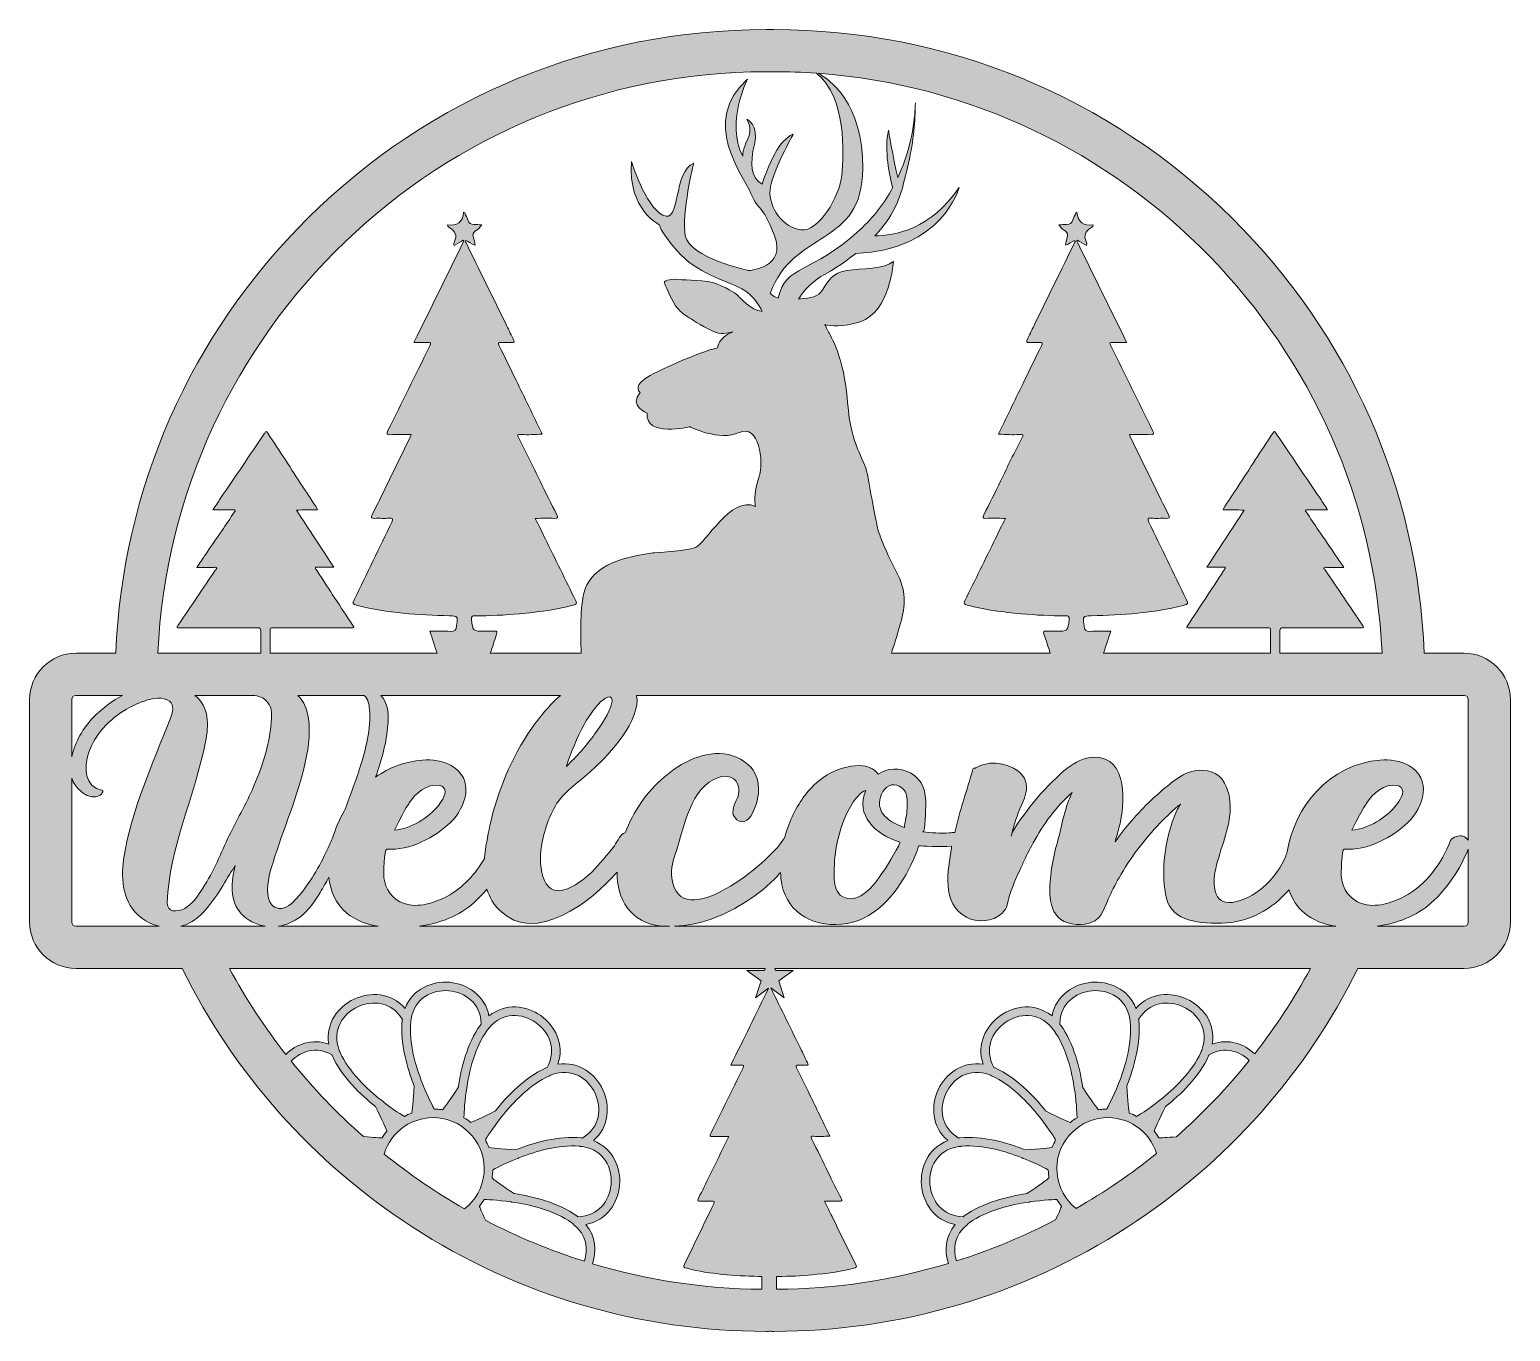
# Model space of a CAD drawing. Extents: x 61 to 1939, y -1825 to -174.
import ezdxf

# ---------------------------------------------------------------- set-up
doc = ezdxf.new("R2010")
doc.units = 0
doc.header["$MEASUREMENT"] = 0
doc.layers.add('Layer 1', color=7, linetype='Continuous')

# ---------------------------------------------------------------- blocks, each defined once
blk = doc.blocks.new('block 2')
at = {"layer": 'Layer 1', "true_color": 0xffffff}
h = blk.add_hatch(color=7, dxfattribs=at)
h.dxf.hatch_style = 2
edge = h.paths.add_edge_path()
edge.add_spline(control_points=[(1880.7, -965.1), (1880.7, -965.1), (1830.2, -965.1), (1830.2, -965.1), (1821.6, -756.2), (1735.7, -561.1), (1586.4, -413.2), (1430.8, -259), (1224.4, -174.1), (1005.3, -174.1), (1003.7, -174.1), (1002, -174.1), (1000.4, -174.1), (998.8, -174.1), (997.1, -174.1), (995.5, -174.1), (776.4, -174.1), (570, -259), (414.4, -413.2), (265.1, -561.1), (179.2, -756.2), (170.7, -965.1), (170.7, -965.1), (120.1, -965.1), (120.1, -965.1), (87.8, -965.1), (61.4, -991.4), (61.4, -1023.8), (61.4, -1023.8), (61.4, -1306.1), (61.4, -1306.1), (61.4, -1338.4), (87.8, -1364.8), (120.1, -1364.8), (120.1, -1364.8), (254.8, -1364.8), (254.8, -1364.8), (320.7, -1498.3), (421.3, -1611.4), (546.7, -1692.8), (680.3, -1779.5), (835.5, -1825.3), (995.5, -1825.3), (997.1, -1825.3), (998.8, -1825.2), (1000.4, -1825.2), (1002, -1825.2), (1003.7, -1825.3), (1005.3, -1825.3), (1165.3, -1825.3), (1320.5, -1779.5), (1454.1, -1692.8), (1579.5, -1611.4), (1680.1, -1498.3), (1746, -1364.8), (1746, -1364.8), (1880.7, -1364.8), (1880.7, -1364.8), (1913, -1364.8), (1939.4, -1338.4), (1939.4, -1306.1), (1939.4, -1306.1), (1939.4, -1023.8), (1939.4, -1023.8), (1939.4, -991.4), (1913, -965.1), (1880.7, -965.1)], knot_values=[0, 0, 0, 0, 1, 1, 1, 2, 2, 2, 3, 3, 3, 4, 4, 4, 5, 5, 5, 6, 6, 6, 7, 7, 7, 8, 8, 8, 9, 9, 9, 10, 10, 10, 11, 11, 11, 12, 12, 12, 13, 13, 13, 14, 14, 14, 15, 15, 15, 16, 16, 16, 17, 17, 17, 18, 18, 18, 19, 19, 19, 20, 20, 20, 21, 21, 21, 22, 22, 22, 22], degree=3, periodic=1)
edge = h.paths.add_edge_path()
edge.add_spline(control_points=[(1880.7, -1018.5), (1883.6, -1018.5), (1886, -1020.9), (1886, -1023.8), (1886, -1023.8), (1886, -1202.4), (1886, -1202.4), (1884.3, -1200.1), (1881.9, -1198.1), (1879.4, -1197.2), (1874.3, -1195.8), (1866.1, -1197.7), (1863.6, -1202.8), (1851.8, -1231.4), (1833.9, -1258.2), (1804.8, -1273.7), (1789.5, -1281.6), (1768.5, -1288.7), (1750.7, -1282.6), (1735.9, -1277.9), (1726.6, -1263.8), (1725.1, -1249.8), (1724.6, -1246), (1725.1, -1213.6), (1728.7, -1213.6), (1757.8, -1216), (1790.5, -1198.2), (1809.4, -1179.9), (1829.8, -1160.2), (1840.6, -1124.5), (1810.4, -1107.6), (1799.7, -1101.5), (1786.4, -1099.7), (1774.2, -1100.6), (1709.5, -1105.8), (1665.2, -1160.4), (1656.5, -1216.8), (1655.5, -1219.4), (1654.7, -1221.8), (1654.1, -1223.5), (1643.4, -1247.9), (1620.4, -1273.2), (1591.8, -1280.2), (1563.7, -1287.3), (1561.6, -1261.9), (1564.7, -1243.2), (1567.2, -1230.5), (1571.3, -1217.8), (1575.4, -1205.2), (1583.1, -1180.8), (1589.7, -1154.1), (1576.9, -1129.7), (1569.8, -1115.6), (1554.5, -1111.9), (1538.6, -1114.2), (1528.4, -1116.1), (1519.7, -1121.7), (1511.5, -1127.8), (1501.8, -1135.3), (1492.7, -1143.3), (1483.5, -1151.7), (1466.6, -1168.1), (1451.3, -1185.5), (1438, -1204.3), (1440, -1197.7), (1442.1, -1190.7), (1443.6, -1184.1), (1450.2, -1158.3), (1455.9, -1096.4), (1410.9, -1096.8), (1387.4, -1097.3), (1364.4, -1121.7), (1350.1, -1136.7), (1340.9, -1145.6), (1333.3, -1155.5), (1326.1, -1165.3), (1319.5, -1174.2), (1309.2, -1186.4), (1306.2, -1197.2), (1309.2, -1186), (1312.3, -1174.7), (1316.9, -1163.4), (1322, -1151.3), (1330.2, -1136.7), (1323, -1123.6), (1316.9, -1112.8), (1303.1, -1106.7), (1290.4, -1104.8), (1280.1, -1103.4), (1270.9, -1105.8), (1262.2, -1110), (1261.7, -1110.4), (1261.2, -1110.4), (1261.2, -1110.9), (1261.2, -1110.9), (1260.7, -1110.9), (1260.7, -1110.9), (1259.7, -1110.4), (1258.2, -1110.9), (1257.7, -1112.3), (1250.2, -1138.8), (1241, -1165.4), (1234.7, -1192.3), (1232.2, -1192.6), (1229.7, -1192.8), (1227.5, -1193), (1216.8, -1193.5), (1205, -1193), (1194.3, -1191.6), (1197.4, -1192.1), (1197.9, -1160.6), (1197.9, -1157.8), (1198.4, -1141.9), (1194.8, -1125.9), (1178.5, -1117), (1164.7, -1109.5), (1149.3, -1110.9), (1137.6, -1118.4), (1133, -1111.4), (1123.3, -1107.6), (1114.1, -1107.6), (1083.9, -1107.6), (1058.4, -1125.9), (1042.6, -1148), (1031.8, -1163.3), (1023.5, -1181.4), (1018.5, -1200.1), (1017.8, -1200.8), (1017.1, -1201.4), (1016.5, -1202.4), (1001.2, -1228.6), (885.7, -1324.8), (876, -1250.2), (874.5, -1238.5), (877.6, -1226.8), (881.7, -1215.5), (890.8, -1187.8), (900, -1133.4), (935.3, -1122.6), (956.2, -1116.1), (965.4, -1133.4), (958.8, -1149.4), (955.7, -1155.5), (950.6, -1165.8), (955.2, -1172.8), (962.9, -1184.1), (973.6, -1178), (978.2, -1168.1), (985.9, -1152.2), (989.4, -1133.9), (981.8, -1118), (975.7, -1105.8), (961.9, -1096.8), (947.6, -1093.6), (917.4, -1087.5), (887.3, -1103.9), (866.3, -1122.2), (844, -1140.9), (826.9, -1166.2), (816.7, -1193), (810.1, -1194.2), (807.7, -1203.2), (803, -1209.4), (794.3, -1220.7), (784.1, -1232.4), (774.4, -1242.7), (767.2, -1249.3), (759, -1255.8), (750.3, -1260.5), (711.5, -1282.6), (706.4, -1235.7), (710.5, -1210.3), (714.1, -1190.2), (720.2, -1169.5), (732.5, -1152.2), (744.7, -1136.3), (762.6, -1125), (777.4, -1110.9), (796.6, -1093), (836.7, -1050.4), (831.3, -1018.5), (831.3, -1018.5), (1000.2, -1018.5), (1000.2, -1018.5), (1000.2, -1018.5), (1000.6, -1018.5), (1000.6, -1018.5), (1000.6, -1018.5), (1880.7, -1018.5), (1880.7, -1018.5)], knot_values=[0, 0, 0, 0, 1, 1, 1, 2, 2, 2, 3, 3, 3, 4, 4, 4, 5, 5, 5, 6, 6, 6, 7, 7, 7, 8, 8, 8, 9, 9, 9, 10, 10, 10, 11, 11, 11, 12, 12, 12, 13, 13, 13, 14, 14, 14, 15, 15, 15, 16, 16, 16, 17, 17, 17, 18, 18, 18, 19, 19, 19, 20, 20, 20, 21, 21, 21, 22, 22, 22, 23, 23, 23, 24, 24, 24, 25, 25, 25, 26, 26, 26, 27, 27, 27, 28, 28, 28, 29, 29, 29, 30, 30, 30, 31, 31, 31, 32, 32, 32, 33, 33, 33, 34, 34, 34, 35, 35, 35, 36, 36, 36, 37, 37, 37, 38, 38, 38, 39, 39, 39, 40, 40, 40, 41, 41, 41, 42, 42, 42, 43, 43, 43, 44, 44, 44, 45, 45, 45, 46, 46, 46, 47, 47, 47, 48, 48, 48, 49, 49, 49, 50, 50, 50, 51, 51, 51, 52, 52, 52, 53, 53, 53, 54, 54, 54, 55, 55, 55, 56, 56, 56, 57, 57, 57, 58, 58, 58, 59, 59, 59, 60, 60, 60, 61, 61, 61, 62, 62, 62, 63, 63, 63, 63], degree=3, periodic=1)
edge = h.paths.add_edge_path()
edge.add_spline(control_points=[(1738.4, -1189.7), (1755.3, -1155.5), (1755.3, -1158.8), (1757.3, -1155), (1764.5, -1143.3), (1779.8, -1129.7), (1796.1, -1133), (1797.7, -1133.4), (1799.7, -1133.9), (1800.7, -1135.3), (1806.8, -1141.4), (1798.2, -1152.7), (1794.6, -1157.8), (1781.8, -1173.8), (1759.9, -1187.4), (1738.4, -1189.7)], knot_values=[0, 0, 0, 0, 1, 1, 1, 2, 2, 2, 3, 3, 3, 4, 4, 4, 5, 5, 5, 5], degree=3, periodic=1)
edge = h.paths.add_edge_path()
edge.add_spline(control_points=[(1165.2, -1204.7), (1166.7, -1205.2), (1148.3, -1235.7), (1146.8, -1238), (1142.7, -1244.1), (1136.1, -1254.4), (1127.9, -1262.9), (1117.7, -1273.2), (1104.9, -1280.7), (1092.6, -1274.1), (1085, -1269.9), (1081.9, -1259.6), (1081.9, -1252.1), (1080.9, -1226.8), (1084.5, -1201), (1094.2, -1177), (1097.2, -1169.1), (1101.3, -1160.6), (1106.4, -1153.1), (1110, -1148.4), (1115.6, -1140.9), (1121.8, -1139.1), (1108, -1170), (1134.5, -1195.8), (1165.2, -1204.7)], knot_values=[0, 0, 0, 0, 1, 1, 1, 2, 2, 2, 3, 3, 3, 4, 4, 4, 5, 5, 5, 6, 6, 6, 7, 7, 7, 8, 8, 8, 8], degree=3, periodic=1)
edge = h.paths.add_edge_path()
edge.add_spline(control_points=[(1162.6, -1182.7), (1155.5, -1179.9), (1148.8, -1175.2), (1144.2, -1169.5), (1137.1, -1160.6), (1138.1, -1149.4), (1143.7, -1140.5), (1149.3, -1131.6), (1159.1, -1128.7), (1167.7, -1135.8), (1172.8, -1140), (1174.4, -1146.6), (1174.4, -1152.7), (1174.9, -1161.1), (1173.9, -1169.1), (1172.3, -1177), (1171.8, -1179.9), (1171.3, -1183.1), (1170.8, -1186), (1167.7, -1185), (1165.2, -1184.1), (1162.6, -1182.7)], knot_values=[0, 0, 0, 0, 1, 1, 1, 2, 2, 2, 3, 3, 3, 4, 4, 4, 5, 5, 5, 6, 6, 6, 7, 7, 7, 7], degree=3, periodic=1)
edge = h.paths.add_edge_path()
edge.add_spline(control_points=[(235.9, -1281), (238.6, -1212), (271.2, -1145.8), (284.6, -1077.5), (288.6, -1056.8), (289.6, -1033.4), (271.1, -1018.5), (271.1, -1018.5), (347.1, -1018.5), (347.1, -1018.5), (354, -1019.6), (360.2, -1023.2), (363.6, -1027.8), (368.2, -1033.8), (368.6, -1040.9), (368.2, -1047.5), (366.7, -1077.5), (357.8, -1106), (345.9, -1133.5), (336, -1156.3), (323.3, -1178.2), (312.6, -1200.7), (302.2, -1223.2), (293, -1246.1), (278.5, -1266.9), (273.1, -1275), (267, -1283.8), (258.1, -1288.7), (248.5, -1294.3), (235.5, -1293.6), (235.9, -1281)], knot_values=[0, 0, 0, 0, 1, 1, 1, 2, 2, 2, 3, 3, 3, 4, 4, 4, 5, 5, 5, 6, 6, 6, 7, 7, 7, 8, 8, 8, 9, 9, 9, 10, 10, 10, 10], degree=3, periodic=1)
edge = h.paths.add_edge_path()
edge.add_spline(control_points=[(370.1, -1230.6), (383.1, -1188.4), (401.6, -1146.5), (411.1, -1103.5), (415.7, -1082.4), (418.4, -1060.9), (413.4, -1039.8), (411.6, -1032.3), (408.1, -1024.5), (401.5, -1018.5), (401.5, -1018.5), (485.7, -1018.5), (485.7, -1018.5), (485.9, -1018.7), (486.1, -1018.8), (486.3, -1019), (490.9, -1024), (492.1, -1030.3), (492.4, -1036.3), (494.7, -1061.6), (487.8, -1086.3), (480.2, -1110.6), (474.2, -1129.4), (467.5, -1147.9), (460.1, -1166.3), (454.1, -1176.5), (449.4, -1187.4), (446.1, -1198.6), (443.8, -1203.7), (441.5, -1208.7), (439.1, -1213.7), (428.8, -1235.9), (416.9, -1257.4), (400, -1276), (394.7, -1282), (386.6, -1289.8), (377.4, -1288.7), (370.1, -1287.6), (365.9, -1282.4), (364.4, -1276), (361.3, -1260.9), (365.1, -1245.7), (370.1, -1230.6)], knot_values=[0, 0, 0, 0, 1, 1, 1, 2, 2, 2, 3, 3, 3, 4, 4, 4, 5, 5, 5, 6, 6, 6, 7, 7, 7, 8, 8, 8, 9, 9, 9, 10, 10, 10, 11, 11, 11, 12, 12, 12, 13, 13, 13, 14, 14, 14, 14], degree=3, periodic=1)
edge = h.paths.add_edge_path()
edge.add_spline(control_points=[(799.9, -1027.4), (796.8, -1041.5), (786.6, -1055.6), (777.9, -1067.8), (767.7, -1082.3), (755.5, -1095.9), (742.2, -1108.6), (742.2, -1108.6), (742.2, -1108.6), (742.2, -1108.1), (748.3, -1090.3), (755.5, -1072.5), (764.6, -1055.6), (768.7, -1048.1), (773.9, -1040.6), (779.5, -1033.5), (781.5, -1030.3), (795.3, -1016.2), (799.4, -1021.8), (800.4, -1023.2), (800.4, -1025.6), (799.9, -1027.4)], knot_values=[0, 0, 0, 0, 1, 1, 1, 2, 2, 2, 3, 3, 3, 4, 4, 4, 5, 5, 5, 6, 6, 6, 7, 7, 7, 7], degree=3, periodic=1)
edge = h.paths.add_edge_path()
edge.add_spline(control_points=[(536.3, -1282.6), (521.5, -1277.9), (512.3, -1263.8), (510.8, -1249.8), (510.2, -1246), (510.8, -1213.6), (514.3, -1213.6), (543.5, -1216), (576.1, -1198.2), (595.1, -1179.9), (615.5, -1160.2), (626.2, -1124.5), (596.1, -1107.6), (585.3, -1101.5), (572.1, -1099.7), (559.8, -1100.6), (537.2, -1102.4), (517.2, -1110.3), (500.2, -1122.1), (507.9, -1100.4), (514.2, -1078.2), (515.8, -1055.6), (516.2, -1054.2), (516.2, -1052.8), (516.2, -1051.4), (516.6, -1039.8), (515.1, -1027.8), (507, -1018.7), (506.9, -1018.6), (506.9, -1018.5), (506.8, -1018.5), (506.8, -1018.5), (734.7, -1018.5), (734.7, -1018.5), (720.2, -1031.4), (707.8, -1046.7), (698.2, -1060.3), (672.2, -1097.8), (654.8, -1140.5), (645.1, -1183.6), (642.3, -1197.3), (639.5, -1211.3), (638.2, -1225.4), (626.9, -1245), (611.7, -1262.4), (590.4, -1273.7), (575.1, -1281.6), (554.2, -1288.7), (536.3, -1282.6)], knot_values=[0, 0, 0, 0, 1, 1, 1, 2, 2, 2, 3, 3, 3, 4, 4, 4, 5, 5, 5, 6, 6, 6, 7, 7, 7, 8, 8, 8, 9, 9, 9, 10, 10, 10, 11, 11, 11, 12, 12, 12, 13, 13, 13, 14, 14, 14, 15, 15, 15, 16, 16, 16, 16], degree=3, periodic=1)
edge = h.paths.add_edge_path()
edge.add_spline(control_points=[(524, -1189.7), (540.9, -1155.5), (540.9, -1158.8), (542.9, -1155), (550.1, -1143.3), (565.4, -1129.7), (581.8, -1133), (583.3, -1133.4), (585.3, -1133.9), (586.4, -1135.3), (592.5, -1141.4), (583.8, -1152.7), (580.2, -1157.8), (567.5, -1173.8), (545.5, -1187.4), (524, -1189.7)], knot_values=[0, 0, 0, 0, 1, 1, 1, 2, 2, 2, 3, 3, 3, 4, 4, 4, 5, 5, 5, 5], degree=3, periodic=1)
edge = h.paths.add_edge_path()
edge.add_spline(control_points=[(405, -1299.3), (416.5, -1290.1), (422.6, -1280.3), (429.9, -1268.6), (433.9, -1262.2), (437.4, -1255.7), (441.1, -1249.3), (442.7, -1266.5), (449.2, -1282.8), (463.8, -1294.8), (474.8, -1303.9), (488.8, -1309), (503.6, -1311.4), (503.6, -1311.4), (377.1, -1311.4), (377.1, -1311.4), (386.9, -1309.8), (396.4, -1305.7), (405, -1299.3)], knot_values=[0, 0, 0, 0, 1, 1, 1, 2, 2, 2, 3, 3, 3, 4, 4, 4, 5, 5, 5, 6, 6, 6, 6], degree=3, periodic=1)
edge = h.paths.add_edge_path()
edge.add_spline(control_points=[(624.7, -1281.6), (630.8, -1276.3), (636.3, -1270.5), (641.3, -1264.4), (644.5, -1274.3), (649.6, -1283.7), (657.4, -1291), (702.6, -1336.4), (774.3, -1279.8), (806.4, -1242.7), (806.3, -1276.4), (822.6, -1308), (864.3, -1311.2), (867.2, -1311.4), (870.1, -1311.4), (873, -1311.4), (873, -1311.4), (556, -1311.4), (556, -1311.4), (581.6, -1307.7), (606.7, -1298.1), (624.7, -1281.6)], knot_values=[0, 0, 0, 0, 1, 1, 1, 2, 2, 2, 3, 3, 3, 4, 4, 4, 5, 5, 5, 6, 6, 6, 7, 7, 7, 7], degree=3, periodic=1)
edge = h.paths.add_edge_path()
edge.add_spline(control_points=[(1776.7, -965.1), (1776.7, -965.1), (1647.2, -965.1), (1647.2, -965.1), (1647.2, -955.6), (1647.2, -946), (1647.1, -936.5), (1647.1, -933.7), (1647.8, -932.7), (1650.8, -932.7), (1683.8, -932.8), (1716.9, -932.8), (1749.9, -932.8), (1751, -932.8), (1752.5, -933.3), (1753.1, -932.4), (1753.8, -931.3), (1752.3, -930.5), (1751.7, -929.6), (1735.9, -906.2), (1720.1, -882.8), (1704.3, -859.4), (1703.7, -858.6), (1702.6, -857.8), (1703, -856.8), (1703.5, -855.6), (1705, -856.2), (1706.1, -856.2), (1713.2, -856.2), (1720.3, -856.2), (1728, -856.2), (1724.5, -851), (1721.4, -846.3), (1718.2, -841.6), (1711, -831), (1704, -820.4), (1696.6, -810), (1691, -802), (1685.9, -793.8), (1680.4, -785.8), (1680, -785.1), (1679, -784.5), (1679.5, -783.7), (1680, -782.9), (1681, -783.2), (1681.8, -783.2), (1690.4, -783.2), (1698.9, -783.2), (1707.6, -783.2), (1704.4, -778.4), (1701.3, -773.5), (1698, -768.6), (1679.5, -741.3), (1661, -714), (1642.5, -686.7), (1642.4, -686.4), (1642.2, -686.2), (1642, -685.9), (1640, -683), (1640.1, -683.1), (1638.1, -686), (1623.3, -708.6), (1608.3, -731.2), (1593.7, -754), (1587.7, -763.3), (1581.1, -772.2), (1575.7, -781.8), (1575.6, -782.1), (1575.5, -782.4), (1575.3, -783.1), (1584, -783.9), (1592.7, -782.7), (1601.6, -783.7), (1586.4, -808), (1570.1, -831.6), (1554.4, -856.1), (1562.5, -856.1), (1570.1, -856.1), (1577.8, -856.1), (1577.6, -858.1), (1576.5, -859.2), (1575.7, -860.5), (1560.6, -883.6), (1545.4, -906.7), (1530.3, -929.8), (1529.8, -930.6), (1528.6, -931.4), (1529.2, -932.4), (1529.7, -933.2), (1531, -932.8), (1531.9, -932.8), (1564.9, -932.8), (1597.9, -932.8), (1630.9, -932.8), (1635.7, -932.8), (1635.1, -932.3), (1635.1, -937.2), (1635.1, -946.5), (1635.1, -955.8), (1635.1, -965.1), (1635.1, -965.1), (1423.4, -965.1), (1423.4, -965.1), (1426.4, -955.9), (1429.5, -946.7), (1432.6, -937.2), (1423.5, -937.2), (1415, -936.8), (1406.6, -937.4), (1400.8, -937.8), (1398.7, -935.5), (1398.7, -930.2), (1398.7, -929.5), (1398.6, -928.8), (1398.5, -928.1), (1397.1, -917.8), (1397.2, -918), (1407.8, -917.7), (1447.1, -916.4), (1486.2, -914.2), (1524.5, -904.4), (1531.2, -902.7), (1531.2, -902.7), (1528.2, -896.7), (1512.4, -864), (1496.7, -831.3), (1480.8, -798.7), (1478.7, -794.5), (1479.8, -793.7), (1484, -793.9), (1490.1, -794.2), (1496.3, -793.8), (1502.4, -794), (1506.8, -794.2), (1508, -793.5), (1505.7, -789.1), (1499.5, -776.9), (1493.5, -764.6), (1487.5, -752.3), (1477.6, -732), (1467.6, -711.7), (1457.7, -691.4), (1457.3, -690.5), (1456.9, -689.5), (1456.2, -687.8), (1465.4, -687.8), (1474, -687.6), (1482.7, -687.9), (1487.8, -688.1), (1487.6, -686.5), (1485.7, -682.7), (1468.1, -647.3), (1450.7, -611.7), (1433.2, -576.2), (1430.5, -570.8), (1430.5, -570.8), (1436.5, -570.8), (1441.6, -570.8), (1446.6, -570.8), (1452.7, -570.8), (1431.4, -527.4), (1410.4, -484.8), (1389.5, -442.2), (1389.7, -441.9), (1390, -441.6), (1390.3, -441.3), (1394, -443.4), (1397.8, -445.6), (1401.7, -447.8), (1402.7, -445.9), (1402, -444.2), (1401.5, -443), (1397.9, -435.3), (1400.3, -429.7), (1407.3, -425.6), (1408.4, -424.9), (1409.8, -424.2), (1410.1, -421.5), (1398.4, -423.5), (1391, -418.7), (1389.7, -405.7), (1389.3, -406), (1388.8, -406.3), (1388.3, -406.6), (1387, -409.6), (1385.4, -412.4), (1384.5, -415.5), (1383.3, -419.8), (1380.6, -421.3), (1376.5, -421.2), (1373.5, -421.2), (1370.6, -421.5), (1366.8, -421.7), (1369.3, -425.4), (1372.1, -427.4), (1374.7, -429.4), (1377.8, -431.6), (1378.5, -434), (1377.4, -437.4), (1376.4, -440.6), (1375.8, -443.8), (1375, -447.7), (1379.9, -446.4), (1382.9, -442.9), (1386.9, -441.6), (1388.1, -442.7), (1387.1, -443.7), (1386.7, -444.5), (1370, -478.6), (1353.2, -512.7), (1336.4, -546.9), (1333.3, -553.3), (1330.3, -559.8), (1326.9, -566.2), (1325.2, -569.6), (1325.1, -571.2), (1329.6, -570.9), (1333.8, -570.6), (1338.1, -571), (1342.3, -570.8), (1346, -570.6), (1346.4, -571.8), (1344.8, -575), (1337.6, -589.5), (1330.4, -604.2), (1323.3, -618.8), (1312.5, -640.9), (1301.9, -662.9), (1291.2, -685), (1290.9, -685.6), (1290.7, -686.2), (1290.3, -687.2), (1299.4, -687.8), (1308.1, -688.2), (1316.8, -687.6), (1321.7, -687.2), (1322.1, -687.8), (1319.8, -692.3), (1310.5, -710.3), (1301.4, -728.5), (1292.8, -746.8), (1286.1, -761.2), (1278.7, -775.3), (1271.5, -789.4), (1269.7, -793), (1270, -794.2), (1274.3, -794), (1282.2, -793.8), (1290.1, -794), (1298.9, -794), (1294.4, -803.1), (1290.4, -811.3), (1286.4, -819.5), (1273.5, -845.9), (1260.6, -872.3), (1247.4, -898.6), (1245.3, -902.8), (1247.5, -903.2), (1250.5, -904), (1272.9, -910.1), (1295.8, -913), (1318.9, -915), (1337.7, -916.7), (1356.6, -917.7), (1375.6, -917.7), (1378.9, -917.7), (1380.2, -918.4), (1379.8, -922.1), (1378.1, -937.2), (1378.3, -937.2), (1363.1, -937.2), (1358.8, -937.2), (1354.6, -937.3), (1350.4, -937.2), (1347.3, -937), (1346.9, -938.1), (1347.9, -940.9), (1350.6, -948.9), (1353.2, -957), (1355.9, -965.1), (1355.9, -965.1), (1154.4, -965.1), (1154.4, -965.1), (1157.1, -956.7), (1161.7, -942.3), (1165.9, -927.5), (1172.5, -904.6), (1172.9, -884.5), (1161, -862.4), (1149.1, -840.3), (1138.3, -813.8), (1136.7, -805.9), (1135.1, -798), (1128.2, -762.5), (1123.9, -738.4), (1119.5, -714.4), (1103.4, -705.7), (1098.8, -646.7), (1094.1, -587.8), (1077.5, -563.1), (1073.8, -556.2), (1072.6, -554.1), (1071.6, -551.3), (1069.9, -548.1), (1078.7, -549.9), (1091.9, -552), (1114.6, -544.6), (1153.1, -532.1), (1156.9, -468.2), (1156.9, -468.2), (1146.5, -477.8), (1116.5, -476.9), (1098.2, -479.7), (1079.9, -482.4), (1074.2, -492.5), (1067.4, -503.7), (1061.1, -514), (1053.9, -513.6), (1036.6, -516.1), (1038.1, -513.5), (1039.9, -510.9), (1041.8, -508.3), (1053.8, -492.6), (1067.8, -485.6), (1077.1, -480.3), (1078.7, -479.4), (1092.6, -471.4), (1109.1, -458.1), (1218.8, -454.3), (1240.4, -374.3), (1240.4, -374.3), (1204.7, -427.7), (1157.7, -435.6), (1133.4, -435.7), (1139.8, -428.9), (1145.8, -421.5), (1151.1, -413.5), (1164.7, -392.7), (1169.1, -373.8), (1176, -343.6), (1182.8, -314), (1184.5, -288.4), (1184.7, -269.6), (1184.5, -279.7), (1182.3, -319), (1162.5, -361.7), (1156.1, -335.3), (1150.8, -301.8), (1150.8, -301.8), (1144.8, -326.8), (1152.2, -360.7), (1155.9, -374.9), (1145.9, -393.2), (1132.4, -411.6), (1114.3, -428.2), (1052.1, -485.2), (1020.4, -471.1), (1010.8, -514.9), (1004.1, -512.3), (1000.8, -508.6), (1000.8, -508.6), (1029.7, -427.3), (1117.6, -450.2), (1118.1, -350.3), (1118.6, -266.7), (1075.5, -237), (1061.4, -229.5), (1448.4, -257.7), (1759.3, -574.6), (1776.7, -965.1)], knot_values=[0, 0, 0, 0, 1, 1, 1, 2, 2, 2, 3, 3, 3, 4, 4, 4, 5, 5, 5, 6, 6, 6, 7, 7, 7, 8, 8, 8, 9, 9, 9, 10, 10, 10, 11, 11, 11, 12, 12, 12, 13, 13, 13, 14, 14, 14, 15, 15, 15, 16, 16, 16, 17, 17, 17, 18, 18, 18, 19, 19, 19, 20, 20, 20, 21, 21, 21, 22, 22, 22, 23, 23, 23, 24, 24, 24, 25, 25, 25, 26, 26, 26, 27, 27, 27, 28, 28, 28, 29, 29, 29, 30, 30, 30, 31, 31, 31, 32, 32, 32, 33, 33, 33, 34, 34, 34, 35, 35, 35, 36, 36, 36, 37, 37, 37, 38, 38, 38, 39, 39, 39, 40, 40, 40, 41, 41, 41, 42, 42, 42, 43, 43, 43, 44, 44, 44, 45, 45, 45, 46, 46, 46, 47, 47, 47, 48, 48, 48, 49, 49, 49, 50, 50, 50, 51, 51, 51, 52, 52, 52, 53, 53, 53, 54, 54, 54, 55, 55, 55, 56, 56, 56, 57, 57, 57, 58, 58, 58, 59, 59, 59, 60, 60, 60, 61, 61, 61, 62, 62, 62, 63, 63, 63, 64, 64, 64, 65, 65, 65, 66, 66, 66, 67, 67, 67, 68, 68, 68, 69, 69, 69, 70, 70, 70, 71, 71, 71, 72, 72, 72, 73, 73, 73, 74, 74, 74, 75, 75, 75, 76, 76, 76, 77, 77, 77, 78, 78, 78, 79, 79, 79, 80, 80, 80, 81, 81, 81, 82, 82, 82, 83, 83, 83, 84, 84, 84, 85, 85, 85, 86, 86, 86, 87, 87, 87, 88, 88, 88, 89, 89, 89, 90, 90, 90, 91, 91, 91, 92, 92, 92, 93, 93, 93, 94, 94, 94, 95, 95, 95, 96, 96, 96, 97, 97, 97, 98, 98, 98, 99, 99, 99, 100, 100, 100, 101, 101, 101, 102, 102, 102, 103, 103, 103, 104, 104, 104, 105, 105, 105, 106, 106, 106, 107, 107, 107, 108, 108, 108, 109, 109, 109, 110, 110, 110, 111, 111, 111, 112, 112, 112, 113, 113, 113, 114, 114, 114, 115, 115, 115, 116, 116, 116, 117, 117, 117, 118, 118, 118, 119, 119, 119, 120, 120, 120, 121, 121, 121, 122, 122, 122, 123, 123, 123, 123], degree=3, periodic=1)
edge = h.paths.add_edge_path()
edge.add_spline(control_points=[(995.5, -227.5), (997.1, -227.5), (998.7, -227.5), (1000.2, -227.5), (1000.2, -227.5), (1000.2, -227.5), (1000.2, -227.5), (1000.3, -227.5), (1000.4, -227.5), (1000.4, -227.5), (1000.5, -227.5), (1000.5, -227.5), (1000.6, -227.5), (1000.6, -227.5), (1000.6, -227.5), (1000.6, -227.5), (1002.2, -227.5), (1003.7, -227.5), (1005.3, -227.5), (1023.5, -227.5), (1041.5, -228.1), (1059.3, -229.4), (1097.7, -260), (1094.1, -331.2), (1091.4, -358.5), (1088.7, -386.3), (1062.3, -430.8), (1039.6, -428.1), (1016.9, -425.5), (998.4, -399.7), (1000.5, -377.4), (1002.5, -355), (1030, -306.7), (1030, -306.7), (1030, -306.7), (1019.7, -309.6), (1009.1, -326.8), (998.4, -344), (990.5, -370.1), (990.5, -370.1), (975.9, -362.3), (974.6, -344), (980.7, -319.6), (986.8, -295.1), (971.1, -287.9), (971.1, -287.9), (971.1, -287.9), (979.2, -300.3), (972.2, -313.1), (965.3, -326), (965.8, -334.4), (965.8, -334.4), (943.7, -292.7), (971.8, -237.1), (971.8, -237.1), (911.6, -290.8), (965.7, -357.5), (976.3, -382.1), (987, -406.6), (989, -392.7), (1005.8, -434.5), (1022.6, -476.2), (973.5, -479.7), (973.5, -479.7), (973.5, -479.7), (898.3, -463.4), (893, -435.5), (887.7, -407.7), (903.7, -343.6), (903.7, -343.6), (877.2, -353.6), (887.5, -421.4), (864.6, -409.5), (841.6, -397.6), (824.8, -341.5), (824.8, -341.5), (819.9, -403.4), (860.5, -421.8), (860.5, -421.8), (860.5, -421.8), (858.5, -426.4), (882.6, -454.8), (906.6, -483.2), (945.2, -492.2), (964.5, -502.7), (979.2, -510.7), (987.4, -525.1), (990.4, -531.4), (990.1, -531.4), (989.8, -531.4), (989.4, -531.4), (977.6, -530.6), (961, -513.2), (960, -511.6), (958.9, -510), (949.4, -503.3), (933.8, -497), (918.1, -490.7), (895.5, -492.4), (883.5, -491), (871.5, -489.6), (866.2, -494.1), (866.2, -494.1), (866.2, -494.1), (870.8, -507.4), (877.9, -519.9), (885, -532.5), (894.2, -537), (900.3, -541.1), (906.5, -545.2), (926.8, -557.6), (935.3, -559.1), (943.7, -560.6), (953.2, -557.5), (953.2, -557.5), (934.4, -565.1), (934, -577.6), (934, -577.6), (912, -583.1), (855.5, -606.9), (841.1, -617.5), (826.6, -628.2), (835.9, -634.4), (835.9, -634.4), (820.6, -651.4), (844.6, -660.6), (844.6, -660.6), (841.9, -691.8), (898.7, -677.8), (898.7, -677.8), (898.7, -677.8), (936.6, -696.7), (961.5, -685.2), (986.3, -673.7), (993.3, -721.3), (986.2, -742), (979, -762.7), (981.9, -778.8), (981.9, -778.8), (950.5, -764.9), (918.6, -826.3), (906, -831), (893.5, -835.6), (852, -837.8), (852, -837.8), (794.7, -845.5), (768.1, -862.9), (763.1, -894.7), (759.4, -918.9), (760.3, -951.1), (761, -965.1), (761, -965.1), (645.7, -965.1), (645.7, -965.1), (648.4, -957), (651, -948.9), (653.7, -940.9), (654.7, -938.1), (654.3, -937), (651.2, -937.2), (647, -937.3), (642.8, -937.2), (638.6, -937.2), (623.4, -937.2), (623.5, -937.2), (621.9, -922.1), (621.5, -918.4), (622.7, -917.7), (626.1, -917.7), (645, -917.7), (663.9, -916.7), (682.7, -915), (705.8, -913), (728.7, -910.1), (751.2, -904), (754.1, -903.2), (756.3, -902.8), (754.2, -898.6), (741, -872.3), (728.2, -845.9), (715.2, -819.5), (711.2, -811.3), (707.2, -803.1), (702.7, -794), (711.6, -794), (719.4, -793.8), (727.3, -794), (731.6, -794.2), (732, -793), (730.1, -789.4), (722.9, -775.3), (715.6, -761.2), (708.8, -746.8), (700.2, -728.5), (691.1, -710.3), (681.8, -692.3), (679.5, -687.8), (679.9, -687.2), (684.8, -687.6), (693.5, -688.2), (702.2, -687.8), (711.3, -687.2), (710.9, -686.2), (710.7, -685.6), (710.5, -685), (699.8, -662.9), (689.1, -640.9), (678.4, -618.8), (671.2, -604.2), (664.1, -589.5), (656.8, -575), (655.2, -571.8), (655.6, -570.6), (659.4, -570.8), (663.6, -571), (667.8, -570.6), (672, -570.9), (676.6, -571.2), (676.5, -569.6), (674.7, -566.2), (671.4, -559.8), (668.4, -553.3), (665.2, -546.9), (648.4, -512.7), (631.6, -478.6), (614.9, -444.5), (614.5, -443.7), (613.5, -442.7), (614.7, -441.6), (618.7, -442.9), (621.7, -446.4), (626.7, -447.7), (625.8, -443.8), (625.2, -440.6), (624.2, -437.4), (623.1, -434), (623.9, -431.6), (626.9, -429.4), (629.6, -427.4), (632.4, -425.4), (634.9, -421.7), (631, -421.5), (628.1, -421.2), (625.2, -421.2), (621, -421.3), (618.3, -419.8), (617.1, -415.5), (616.2, -412.4), (614.6, -409.6), (613.3, -406.6), (612.8, -406.3), (612.4, -406), (611.9, -405.7), (610.6, -418.7), (603.3, -423.5), (591.5, -421.5), (591.8, -424.2), (593.3, -424.9), (594.3, -425.6), (601.4, -429.7), (603.8, -435.3), (600.2, -443), (599.6, -444.2), (598.9, -445.9), (600, -447.8), (603.8, -445.6), (607.6, -443.4), (611.4, -441.3), (611.6, -441.6), (611.9, -441.9), (612.2, -442.2), (591.2, -484.8), (570.3, -527.4), (548.9, -570.8), (555, -570.8), (560.1, -570.8), (565.1, -570.8), (571.1, -570.8), (571.1, -570.8), (568.5, -576.2), (551, -611.7), (533.5, -647.3), (515.9, -682.7), (514, -686.5), (513.8, -688.1), (519, -687.9), (527.6, -687.6), (536.2, -687.8), (545.4, -687.8), (544.7, -689.5), (544.4, -690.5), (543.9, -691.4), (534, -711.7), (524.1, -732), (514.1, -752.3), (508.1, -764.6), (502.2, -776.9), (495.9, -789.1), (493.6, -793.5), (494.9, -794.2), (499.2, -794), (505.4, -793.8), (511.5, -794.2), (517.6, -793.9), (521.8, -793.7), (522.9, -794.5), (520.9, -798.7), (504.9, -831.3), (489.2, -864), (473.4, -896.7), (470.4, -902.7), (470.4, -902.7), (477.1, -904.4), (515.4, -914.2), (554.6, -916.4), (593.8, -917.7), (604.5, -918), (604.5, -917.8), (603.1, -928.1), (603, -928.8), (602.9, -929.5), (602.9, -930.2), (602.9, -935.5), (600.8, -937.8), (595, -937.4), (586.6, -936.8), (578.1, -937.2), (569.1, -937.2), (572.2, -946.7), (575.2, -955.9), (578.2, -965.1), (578.2, -965.1), (366.5, -965.1), (366.5, -965.1), (366.5, -955.8), (366.5, -946.5), (366.5, -937.2), (366.5, -932.3), (365.9, -932.8), (370.7, -932.8), (403.8, -932.8), (436.8, -932.8), (469.8, -932.8), (470.7, -932.8), (471.9, -933.2), (472.4, -932.4), (473, -931.4), (471.8, -930.6), (471.3, -929.8), (456.2, -906.7), (441, -883.6), (425.9, -860.5), (425.1, -859.2), (424, -858.1), (423.8, -856.1), (431.6, -856.1), (439.2, -856.1), (447.2, -856.1), (431.5, -831.6), (415.2, -808), (400, -783.7), (408.9, -782.7), (417.6, -783.9), (426.4, -783.1), (426.1, -782.4), (426.1, -782.1), (425.9, -781.8), (420.5, -772.2), (413.9, -763.3), (407.9, -754), (393.3, -731.2), (378.3, -708.6), (363.5, -686), (361.6, -683.1), (361.6, -683), (359.6, -685.9), (359.4, -686.2), (359.3, -686.4), (359.1, -686.7), (340.6, -714), (322.1, -741.3), (303.6, -768.6), (300.4, -773.5), (297.2, -778.4), (294, -783.2), (302.7, -783.2), (311.3, -783.2), (319.8, -783.2), (320.6, -783.2), (321.7, -782.9), (322.1, -783.7), (322.6, -784.5), (321.6, -785.1), (321.2, -785.8), (315.7, -793.8), (310.7, -802), (305, -810), (297.6, -820.4), (290.6, -831), (283.4, -841.6), (280.3, -846.3), (277.1, -851), (273.6, -856.2), (281.4, -856.2), (288.5, -856.2), (295.6, -856.2), (296.6, -856.2), (298.1, -855.6), (298.6, -856.8), (299.1, -857.8), (297.9, -858.6), (297.3, -859.4), (281.5, -882.8), (265.7, -906.2), (249.9, -929.6), (249.3, -930.5), (247.8, -931.3), (248.6, -932.4), (249.1, -933.3), (250.7, -932.8), (251.8, -932.8), (284.8, -932.8), (317.8, -932.8), (350.8, -932.7), (353.9, -932.7), (354.5, -933.7), (354.5, -936.5), (354.4, -946), (354.5, -955.6), (354.5, -965.1), (354.5, -965.1), (224.1, -965.1), (224.1, -965.1), (242.3, -555.9), (582.8, -227.5), (995.5, -227.5)], knot_values=[0, 0, 0, 0, 1, 1, 1, 2, 2, 2, 3, 3, 3, 4, 4, 4, 5, 5, 5, 6, 6, 6, 7, 7, 7, 8, 8, 8, 9, 9, 9, 10, 10, 10, 11, 11, 11, 12, 12, 12, 13, 13, 13, 14, 14, 14, 15, 15, 15, 16, 16, 16, 17, 17, 17, 18, 18, 18, 19, 19, 19, 20, 20, 20, 21, 21, 21, 22, 22, 22, 23, 23, 23, 24, 24, 24, 25, 25, 25, 26, 26, 26, 27, 27, 27, 28, 28, 28, 29, 29, 29, 30, 30, 30, 31, 31, 31, 32, 32, 32, 33, 33, 33, 34, 34, 34, 35, 35, 35, 36, 36, 36, 37, 37, 37, 38, 38, 38, 39, 39, 39, 40, 40, 40, 41, 41, 41, 42, 42, 42, 43, 43, 43, 44, 44, 44, 45, 45, 45, 46, 46, 46, 47, 47, 47, 48, 48, 48, 49, 49, 49, 50, 50, 50, 51, 51, 51, 52, 52, 52, 53, 53, 53, 54, 54, 54, 55, 55, 55, 56, 56, 56, 57, 57, 57, 58, 58, 58, 59, 59, 59, 60, 60, 60, 61, 61, 61, 62, 62, 62, 63, 63, 63, 64, 64, 64, 65, 65, 65, 66, 66, 66, 67, 67, 67, 68, 68, 68, 69, 69, 69, 70, 70, 70, 71, 71, 71, 72, 72, 72, 73, 73, 73, 74, 74, 74, 75, 75, 75, 76, 76, 76, 77, 77, 77, 78, 78, 78, 79, 79, 79, 80, 80, 80, 81, 81, 81, 82, 82, 82, 83, 83, 83, 84, 84, 84, 85, 85, 85, 86, 86, 86, 87, 87, 87, 88, 88, 88, 89, 89, 89, 90, 90, 90, 91, 91, 91, 92, 92, 92, 93, 93, 93, 94, 94, 94, 95, 95, 95, 96, 96, 96, 97, 97, 97, 98, 98, 98, 99, 99, 99, 100, 100, 100, 101, 101, 101, 102, 102, 102, 103, 103, 103, 104, 104, 104, 105, 105, 105, 106, 106, 106, 107, 107, 107, 108, 108, 108, 109, 109, 109, 110, 110, 110, 111, 111, 111, 112, 112, 112, 113, 113, 113, 114, 114, 114, 115, 115, 115, 116, 116, 116, 117, 117, 117, 118, 118, 118, 119, 119, 119, 120, 120, 120, 121, 121, 121, 122, 122, 122, 123, 123, 123, 124, 124, 124, 125, 125, 125, 126, 126, 126, 127, 127, 127, 128, 128, 128, 129, 129, 129, 130, 130, 130, 131, 131, 131, 132, 132, 132, 133, 133, 133, 134, 134, 134, 135, 135, 135, 136, 136, 136, 137, 137, 137, 138, 138, 138, 139, 139, 139, 140, 140, 140, 141, 141, 141, 142, 142, 142, 143, 143, 143, 144, 144, 144, 145, 145, 145, 145], degree=3, periodic=1)
edge = h.paths.add_edge_path()
edge.add_spline(control_points=[(120.1, -1018.5), (120.1, -1018.5), (179.3, -1018.5), (179.3, -1018.5), (166.5, -1025.3), (155.4, -1033.9), (145.8, -1043), (130.8, -1057.4), (120.8, -1074.3), (115.9, -1092.2), (115.5, -1093.6), (115.1, -1094.9), (114.8, -1096.3), (114.8, -1096.3), (114.8, -1023.8), (114.8, -1023.8), (114.8, -1020.9), (117.3, -1018.5), (120.1, -1018.5)], knot_values=[0, 0, 0, 0, 1, 1, 1, 2, 2, 2, 3, 3, 3, 4, 4, 4, 5, 5, 5, 6, 6, 6, 6], degree=3, periodic=1)
edge = h.paths.add_edge_path()
edge.add_spline(control_points=[(114.8, -1306.1), (114.8, -1306.1), (114.8, -1123.6), (114.8, -1123.6), (116.9, -1129.9), (120.9, -1135.8), (127.4, -1140.8), (131.6, -1144.4), (136.6, -1147.2), (142.7, -1147.2), (148.8, -1147.5), (155, -1143.7), (154.2, -1139.1), (129.7, -1134.9), (131.2, -1108.8), (135.4, -1094.7), (141.6, -1072.5), (158, -1052.5), (181.1, -1038), (189.1, -1033.1), (197.5, -1028.9), (207.1, -1025.7), (217.1, -1021.9), (231.3, -1019.7), (239, -1026.1), (245.1, -1031.4), (242.8, -1039.5), (240.5, -1046.1), (217.5, -1106), (189.5, -1164.8), (180.7, -1226.7), (177.2, -1252.8), (178.8, -1282.4), (203.7, -1301), (210.5, -1306.1), (218, -1309.5), (225.7, -1311.4), (225.7, -1311.4), (120.1, -1311.4), (120.1, -1311.4), (117.3, -1311.4), (114.8, -1309), (114.8, -1306.1)], knot_values=[0, 0, 0, 0, 1, 1, 1, 2, 2, 2, 3, 3, 3, 4, 4, 4, 5, 5, 5, 6, 6, 6, 7, 7, 7, 8, 8, 8, 9, 9, 9, 10, 10, 10, 11, 11, 11, 12, 12, 12, 13, 13, 13, 14, 14, 14, 14], degree=3, periodic=1)
edge = h.paths.add_edge_path()
edge.add_spline(control_points=[(253.1, -1311.4), (261.2, -1309.3), (268.9, -1305.4), (275.8, -1299.3), (292.6, -1283.8), (304.1, -1264.8), (314.9, -1245.7), (317.2, -1241.9), (319.9, -1238.4), (322.2, -1234.5), (318.7, -1250.7), (315.3, -1267.2), (321.8, -1282.7), (325.6, -1292.6), (333.3, -1300.3), (343.3, -1305.6), (348.9, -1308.6), (354.6, -1310.5), (360.3, -1311.4), (360.3, -1311.4), (253.1, -1311.4), (253.1, -1311.4)], knot_values=[0, 0, 0, 0, 1, 1, 1, 2, 2, 2, 3, 3, 3, 4, 4, 4, 5, 5, 5, 6, 6, 6, 7, 7, 7, 7], degree=3, periodic=1)
edge = h.paths.add_edge_path()
edge.add_spline(control_points=[(484.7, -1578.1), (451.6, -1549), (420.9, -1517), (393.1, -1482.4), (405.4, -1469.7), (424.6, -1463.2), (444.7, -1474.4), (444.9, -1474.9), (445.1, -1475.4), (445.4, -1475.9), (456.9, -1502), (481.2, -1525.1), (499.9, -1540), (508.7, -1556.5), (513.8, -1569.7), (514.4, -1571.4), (512.2, -1574), (510.2, -1576.8), (508.5, -1579.8), (507, -1579.8), (497.7, -1579.6), (484.7, -1578.1)], knot_values=[0, 0, 0, 0, 1, 1, 1, 2, 2, 2, 3, 3, 3, 4, 4, 4, 5, 5, 5, 6, 6, 6, 7, 7, 7, 7], degree=3, periodic=1)
edge = h.paths.add_edge_path()
edge.add_spline(control_points=[(549.1, -1513.9), (548.6, -1532.5), (546.3, -1546.5), (546.1, -1548.3), (542.8, -1549.6), (539.7, -1551), (536.7, -1552.7), (535.2, -1551.8), (522.6, -1544.2), (507.5, -1532.2), (489.7, -1518), (466.2, -1496), (455.3, -1471.4), (454.9, -1470.6), (454.5, -1469.7), (454.2, -1468.8), (444.2, -1442.8), (458.8, -1422.3), (477.7, -1413.5), (496.1, -1405), (520.5, -1406.7), (534.2, -1429.6), (534.1, -1430.1), (534, -1430.6), (534, -1431.1), (531, -1459.5), (540.4, -1491.6), (549.1, -1513.9)], knot_values=[0, 0, 0, 0, 1, 1, 1, 2, 2, 2, 3, 3, 3, 4, 4, 4, 5, 5, 5, 6, 6, 6, 7, 7, 7, 8, 8, 8, 9, 9, 9, 9], degree=3, periodic=1)
edge = h.paths.add_edge_path()
edge.add_spline(control_points=[(762.5, -1580), (762, -1579.9), (761.5, -1579.8), (761, -1579.8), (732.6, -1576.7), (700.5, -1586.2), (678.2, -1594.9), (659.6, -1594.3), (645.6, -1592.1), (643.8, -1591.8), (642.5, -1588.6), (641.1, -1585.4), (639.4, -1582.4), (640.3, -1581), (647.9, -1568.4), (659.9, -1553.3), (674.1, -1535.4), (696.1, -1511.9), (720.7, -1501), (721.5, -1500.6), (722.4, -1500.3), (723.3, -1499.9), (749.3, -1490), (769.8, -1504.6), (778.6, -1523.4), (787.1, -1541.9), (785.4, -1566.3), (762.5, -1580)], knot_values=[0, 0, 0, 0, 1, 1, 1, 2, 2, 2, 3, 3, 3, 4, 4, 4, 5, 5, 5, 6, 6, 6, 7, 7, 7, 8, 8, 8, 9, 9, 9, 9], degree=3, periodic=1)
edge = h.paths.add_edge_path()
edge.add_spline(control_points=[(798.8, -1638.9), (797, -1659.2), (783.3, -1679.4), (756.6, -1679.8), (756.2, -1679.5), (755.8, -1679.2), (755.4, -1678.9), (732.2, -1662), (699.7, -1654.2), (676.1, -1650.6), (660.3, -1640.8), (649.3, -1631.9), (647.9, -1630.7), (648.1, -1629), (648.4, -1627.3), (648.5, -1625.6), (648.7, -1623.9), (648.8, -1622.2), (648.8, -1620.4), (650.4, -1619.5), (662.8, -1612.7), (680, -1605.8), (680, -1605.8), (681.1, -1605.9), (681.1, -1605.9), (681.1, -1605.9), (682, -1605.1), (682, -1605.1), (702.7, -1597), (732.4, -1588.1), (758.2, -1590.4), (758.8, -1590.4), (759.3, -1590.5), (759.8, -1590.6), (760.8, -1590.7), (761.7, -1590.8), (762.7, -1590.9), (790.2, -1595.3), (800.6, -1618.2), (798.8, -1638.9)], knot_values=[0, 0, 0, 0, 1, 1, 1, 2, 2, 2, 3, 3, 3, 4, 4, 4, 5, 5, 5, 6, 6, 6, 7, 7, 7, 8, 8, 8, 9, 9, 9, 10, 10, 10, 11, 11, 11, 12, 12, 12, 13, 13, 13, 13], degree=3, periodic=1)
edge = h.paths.add_edge_path()
edge.add_spline(control_points=[(717.7, -1490.5), (717.2, -1490.7), (716.7, -1490.9), (716.2, -1491.1), (690.1, -1502.7), (667, -1527), (652.1, -1545.6), (635.6, -1554.4), (622.4, -1559.5), (620.7, -1560.2), (618.1, -1558), (615.3, -1556), (612.3, -1554.2), (612.3, -1552.4), (612.6, -1538.2), (615.3, -1519.8), (615.3, -1519.8), (615.4, -1519.6), (615.4, -1519.6), (615.4, -1519.6), (615.5, -1518.7), (615.5, -1518.7), (618.8, -1496.2), (626, -1464.9), (641.9, -1443.1), (642.5, -1442.3), (643.1, -1441.5), (643.7, -1440.8), (661.3, -1419.2), (686.3, -1421.6), (703.3, -1433.5), (720, -1445.2), (730.6, -1467.2), (717.7, -1490.5)], knot_values=[0, 0, 0, 0, 1, 1, 1, 2, 2, 2, 3, 3, 3, 4, 4, 4, 5, 5, 5, 6, 6, 6, 7, 7, 7, 8, 8, 8, 9, 9, 9, 10, 10, 10, 11, 11, 11, 11], degree=3, periodic=1)
edge = h.paths.add_edge_path()
edge.add_spline(control_points=[(633.1, -1436.7), (616.2, -1459.9), (608.5, -1492.4), (604.9, -1516), (595, -1531.8), (586.2, -1542.8), (585, -1544.2), (583.3, -1544), (581.6, -1543.7), (579.9, -1543.6), (578.1, -1543.4), (576.4, -1543.3), (574.7, -1543.3), (573.8, -1541.6), (566.7, -1528.8), (559.7, -1511), (551.3, -1489.8), (542, -1458.9), (544.8, -1432.3), (544.9, -1431.3), (545, -1430.4), (545.2, -1429.4), (549.6, -1401.9), (572.5, -1391.5), (593.2, -1393.3), (613.5, -1395.1), (633.7, -1408.8), (634.1, -1435.5), (633.8, -1435.9), (633.5, -1436.3), (633.1, -1436.7)], knot_values=[0, 0, 0, 0, 1, 1, 1, 2, 2, 2, 3, 3, 3, 4, 4, 4, 5, 5, 5, 6, 6, 6, 7, 7, 7, 8, 8, 8, 9, 9, 9, 10, 10, 10, 10], degree=3, periodic=1)
edge = h.paths.add_edge_path()
edge.add_spline(control_points=[(613.1, -1669.9), (577.3, -1649.4), (543.2, -1626.2), (511.1, -1600.4), (519.7, -1571.5), (547.7, -1551.6), (578.9, -1554.4), (614.5, -1557.6), (640.9, -1589.1), (637.7, -1624.7), (636.1, -1643.2), (626.7, -1659.2), (613.1, -1669.9)], knot_values=[0, 0, 0, 0, 1, 1, 1, 2, 2, 2, 3, 3, 3, 4, 4, 4, 4], degree=3, periodic=1)
edge = h.paths.add_edge_path()
edge.add_spline(control_points=[(765, -1736.4), (721.7, -1722.7), (679.8, -1705.3), (639.7, -1684.4), (635.1, -1674.6), (632.4, -1667.6), (631.9, -1666.5), (634.1, -1663.8), (636.1, -1661), (637.9, -1658), (639.7, -1658.1), (653.9, -1658.4), (672.3, -1661.1), (672.3, -1661.1), (672.5, -1661.2), (672.5, -1661.2), (672.5, -1661.2), (673.4, -1661.2), (673.4, -1661.2), (695.9, -1664.5), (727.2, -1671.8), (749, -1687.7), (749.8, -1688.2), (750.6, -1688.8), (751.3, -1689.5), (768, -1703), (770.3, -1721), (765, -1736.4)], knot_values=[0, 0, 0, 0, 1, 1, 1, 2, 2, 2, 3, 3, 3, 4, 4, 4, 5, 5, 5, 6, 6, 6, 7, 7, 7, 8, 8, 8, 9, 9, 9, 9], degree=3, periodic=1)
edge = h.paths.add_edge_path()
edge.add_spline(control_points=[(950.7, -1487.6), (955.4, -1487.6), (959.3, -1487.6), (963.2, -1487.6), (967.8, -1487.6), (967.8, -1487.6), (965.8, -1491.8), (952.3, -1519.2), (938.8, -1546.7), (925.2, -1574.1), (923.8, -1577), (923.6, -1578.2), (927.6, -1578.1), (934.2, -1577.8), (940.9, -1578), (948, -1578), (947.4, -1579.3), (947.2, -1580.1), (946.8, -1580.8), (939.2, -1596.5), (931.5, -1612.2), (923.8, -1627.8), (919.2, -1637.3), (914.6, -1646.8), (909.7, -1656.2), (907.9, -1659.7), (908.9, -1660.2), (912.3, -1660.1), (917, -1659.9), (921.8, -1660.2), (926.5, -1660), (929.8, -1659.8), (930.6, -1660.4), (929, -1663.7), (916.7, -1688.9), (904.6, -1714.1), (892.3, -1739.3), (890.1, -1744), (890, -1744), (895.2, -1745.3), (924.8, -1752.9), (955.1, -1754.6), (985.4, -1755.6), (987.4, -1755.6), (989, -1755.7), (990.1, -1755.8), (990.1, -1755.8), (990.1, -1771.8), (990.1, -1771.8), (916.4, -1771.3), (844.2, -1760.1), (775.4, -1739.5), (780.6, -1723.6), (779.5, -1705.1), (766.9, -1689.7), (793.5, -1684.7), (807.7, -1661.7), (809.6, -1639.9), (811.5, -1618.1), (801.7, -1593), (776.4, -1583.3), (796.9, -1565.7), (797.6, -1538.7), (788.4, -1518.9), (779.2, -1499), (758.1, -1482.2), (731.3, -1486.5), (740.3, -1461), (727.4, -1437.2), (709.6, -1424.7), (691.7, -1412.1), (665, -1408.1), (644, -1425.2), (639, -1398.6), (615.9, -1384.5), (594.1, -1382.5), (572.4, -1380.6), (547.2, -1390.4), (537.6, -1415.7), (519.9, -1395.2), (493, -1394.5), (473.1, -1403.7), (453.3, -1412.9), (436.5, -1434), (440.8, -1460.8), (419.5, -1453.3), (399.6, -1460.9), (386.2, -1474), (359.6, -1439.9), (335.7, -1403.5), (314.9, -1364.8), (314.9, -1364.8), (994.3, -1364.8), (994.3, -1364.8), (994.3, -1364.8), (993.4, -1367.5), (993.4, -1367.5), (993.4, -1367.5), (971, -1367.5), (971, -1367.5), (971, -1367.5), (989.2, -1380.7), (989.2, -1380.7), (989.2, -1380.7), (982.2, -1402), (982.2, -1402), (982.2, -1402), (998.7, -1390.1), (998.7, -1390.1), (982.8, -1422.4), (966.9, -1454.7), (950.7, -1487.6)], knot_values=[0, 0, 0, 0, 1, 1, 1, 2, 2, 2, 3, 3, 3, 4, 4, 4, 5, 5, 5, 6, 6, 6, 7, 7, 7, 8, 8, 8, 9, 9, 9, 10, 10, 10, 11, 11, 11, 12, 12, 12, 13, 13, 13, 14, 14, 14, 15, 15, 15, 16, 16, 16, 17, 17, 17, 18, 18, 18, 19, 19, 19, 20, 20, 20, 21, 21, 21, 22, 22, 22, 23, 23, 23, 24, 24, 24, 25, 25, 25, 26, 26, 26, 27, 27, 27, 28, 28, 28, 29, 29, 29, 30, 30, 30, 31, 31, 31, 32, 32, 32, 33, 33, 33, 34, 34, 34, 35, 35, 35, 36, 36, 36, 37, 37, 37, 37], degree=3, periodic=1)
edge = h.paths.add_edge_path()
edge.add_spline(control_points=[(1000.2, -1311.4), (1000.2, -1311.4), (879.5, -1311.4), (879.5, -1311.4), (910.3, -1310.2), (940, -1298.8), (965.4, -1283), (980.3, -1274.1), (993.5, -1263.8), (1005.8, -1252.1), (1008.7, -1249.2), (1011.2, -1246.2), (1013.7, -1243.1), (1014, -1248.4), (1014.5, -1253.6), (1015.5, -1258.7), (1022.7, -1295.7), (1058.9, -1314.9), (1098.3, -1307.9), (1137.6, -1300.9), (1164.2, -1265.2), (1179, -1233.8), (1183.1, -1225.8), (1186.1, -1217.8), (1189.2, -1209.4), (1193.3, -1209.9), (1214.6, -1210.8), (1231, -1209.9), (1230.9, -1210.5), (1230.7, -1211.1), (1230.6, -1211.8), (1226, -1239.9), (1217.3, -1282.6), (1249.5, -1299.9), (1262.8, -1307.4), (1283.2, -1305.6), (1294.4, -1295.2), (1302.6, -1287.7), (1301.1, -1281.2), (1304.1, -1272.3), (1308.7, -1258.7), (1314.4, -1245.5), (1321, -1232.4), (1321, -1232.4), (1321, -1231.4), (1321, -1231.4), (1325.6, -1222.5), (1329.2, -1214.1), (1334.3, -1205.7), (1347, -1182.2), (1362.9, -1159.7), (1383.8, -1141.9), (1374.6, -1159.7), (1371.1, -1181.3), (1366, -1200.5), (1359.8, -1222.5), (1355.2, -1245.1), (1355.2, -1267.6), (1355.7, -1277.4), (1356.8, -1287.3), (1362.4, -1295.7), (1369.5, -1307), (1385.9, -1310.7), (1399.7, -1308.8), (1420.6, -1305.1), (1422.7, -1292.4), (1429.3, -1276.9), (1433.4, -1268), (1438, -1258.7), (1443.1, -1249.8), (1457.4, -1224.9), (1474.8, -1201.4), (1495.2, -1180.3), (1503.4, -1172.4), (1511.5, -1163.9), (1521.3, -1156.4), (1520.8, -1156.9), (1520.2, -1157.3), (1520.2, -1157.8), (1517.2, -1163), (1514.6, -1168.1), (1512.6, -1173.8), (1501.3, -1203.3), (1496.7, -1239), (1501.8, -1270.4), (1507.5, -1303.7), (1538.1, -1307.9), (1572.9, -1307.4), (1607, -1307.4), (1638.2, -1289.3), (1658.7, -1265.1), (1662.2, -1276.3), (1668.2, -1286.6), (1678.1, -1294.8), (1689.2, -1303.9), (1703.2, -1309), (1718, -1311.4), (1718, -1311.4), (1000.6, -1311.4), (1000.6, -1311.4), (1000.6, -1311.4), (1000.2, -1311.4), (1000.2, -1311.4)], knot_values=[0, 0, 0, 0, 1, 1, 1, 2, 2, 2, 3, 3, 3, 4, 4, 4, 5, 5, 5, 6, 6, 6, 7, 7, 7, 8, 8, 8, 9, 9, 9, 10, 10, 10, 11, 11, 11, 12, 12, 12, 13, 13, 13, 14, 14, 14, 15, 15, 15, 16, 16, 16, 17, 17, 17, 18, 18, 18, 19, 19, 19, 20, 20, 20, 21, 21, 21, 22, 22, 22, 23, 23, 23, 24, 24, 24, 25, 25, 25, 26, 26, 26, 27, 27, 27, 28, 28, 28, 29, 29, 29, 30, 30, 30, 31, 31, 31, 32, 32, 32, 33, 33, 33, 34, 34, 34, 34], degree=3, periodic=1)
edge = h.paths.add_edge_path()
edge.add_spline(control_points=[(1362.8, -1683.5), (1322.6, -1704.6), (1280.5, -1722.2), (1237, -1736), (1231.8, -1720.8), (1234.2, -1702.9), (1250.8, -1689.5), (1251.5, -1688.8), (1252.3, -1688.2), (1253.1, -1687.7), (1274.9, -1671.8), (1306.2, -1664.5), (1328.7, -1661.2), (1328.7, -1661.2), (1329.6, -1661.2), (1329.6, -1661.2), (1329.6, -1661.2), (1329.8, -1661.1), (1329.8, -1661.1), (1348.2, -1658.4), (1362.4, -1658.1), (1364.2, -1658), (1366, -1661), (1368, -1663.8), (1370.2, -1666.5), (1369.7, -1667.6), (1367.2, -1674.2), (1362.8, -1683.5)], knot_values=[0, 0, 0, 0, 1, 1, 1, 2, 2, 2, 3, 3, 3, 4, 4, 4, 5, 5, 5, 6, 6, 6, 7, 7, 7, 8, 8, 8, 9, 9, 9, 9], degree=3, periodic=1)
edge = h.paths.add_edge_path()
edge.add_spline(control_points=[(1468.1, -1431.1), (1468.1, -1430.6), (1468, -1430.1), (1467.9, -1429.6), (1481.6, -1406.7), (1506, -1405), (1524.4, -1413.5), (1543.3, -1422.3), (1557.9, -1442.8), (1547.9, -1468.8), (1547.6, -1469.7), (1547.2, -1470.6), (1546.8, -1471.4), (1535.9, -1496), (1512.4, -1518), (1494.6, -1532.2), (1479.5, -1544.2), (1466.9, -1551.8), (1465.4, -1552.7), (1462.4, -1551), (1459.3, -1549.6), (1456, -1548.3), (1455.8, -1546.5), (1453.6, -1532.5), (1453, -1513.9), (1461.7, -1491.6), (1471.1, -1459.5), (1468.1, -1431.1)], knot_values=[0, 0, 0, 0, 1, 1, 1, 2, 2, 2, 3, 3, 3, 4, 4, 4, 5, 5, 5, 6, 6, 6, 7, 7, 7, 8, 8, 8, 9, 9, 9, 9], degree=3, periodic=1)
edge = h.paths.add_edge_path()
edge.add_spline(control_points=[(1442.4, -1511), (1435.4, -1528.8), (1428.3, -1541.6), (1427.4, -1543.3), (1425.7, -1543.3), (1424, -1543.4), (1422.2, -1543.6), (1420.5, -1543.7), (1418.8, -1544), (1417.1, -1544.2), (1415.9, -1542.8), (1407.1, -1531.8), (1397.2, -1516), (1393.6, -1492.4), (1385.9, -1459.9), (1369, -1436.7), (1368.6, -1436.3), (1368.3, -1435.9), (1368, -1435.5), (1368.4, -1408.8), (1388.6, -1395.1), (1408.9, -1393.3), (1429.6, -1391.5), (1452.5, -1401.9), (1456.9, -1429.4), (1457.1, -1430.4), (1457.2, -1431.3), (1457.3, -1432.3), (1460.1, -1458.9), (1450.8, -1489.8), (1442.4, -1511)], knot_values=[0, 0, 0, 0, 1, 1, 1, 2, 2, 2, 3, 3, 3, 4, 4, 4, 5, 5, 5, 6, 6, 6, 7, 7, 7, 8, 8, 8, 9, 9, 9, 10, 10, 10, 10], degree=3, periodic=1)
edge = h.paths.add_edge_path()
edge.add_spline(control_points=[(1386.6, -1518.7), (1386.6, -1518.7), (1386.7, -1519.6), (1386.7, -1519.6), (1386.7, -1519.6), (1386.8, -1519.8), (1386.8, -1519.8), (1389.5, -1538.2), (1389.8, -1552.4), (1389.8, -1554.2), (1386.9, -1556), (1384, -1558), (1381.4, -1560.2), (1379.8, -1559.5), (1366.5, -1554.4), (1350, -1545.6), (1335.1, -1527), (1312, -1502.7), (1285.9, -1491.1), (1285.4, -1490.9), (1284.9, -1490.7), (1284.4, -1490.5), (1271.5, -1467.2), (1282.1, -1445.2), (1298.8, -1433.5), (1315.8, -1421.6), (1340.8, -1419.2), (1358.4, -1440.8), (1359, -1441.5), (1359.6, -1442.3), (1360.2, -1443.1), (1376.1, -1464.9), (1383.3, -1496.2), (1386.6, -1518.7)], knot_values=[0, 0, 0, 0, 1, 1, 1, 2, 2, 2, 3, 3, 3, 4, 4, 4, 5, 5, 5, 6, 6, 6, 7, 7, 7, 8, 8, 8, 9, 9, 9, 10, 10, 10, 11, 11, 11, 11], degree=3, periodic=1)
edge = h.paths.add_edge_path()
edge.add_spline(control_points=[(1281.4, -1501), (1306, -1511.9), (1328, -1535.4), (1342.2, -1553.3), (1354.2, -1568.4), (1361.8, -1581), (1362.7, -1582.4), (1361, -1585.4), (1359.6, -1588.6), (1358.3, -1591.8), (1356.5, -1592.1), (1342.5, -1594.3), (1323.9, -1594.9), (1301.6, -1586.2), (1269.5, -1576.7), (1241.1, -1579.8), (1240.6, -1579.8), (1240.1, -1579.9), (1239.6, -1580), (1216.7, -1566.3), (1215, -1541.9), (1223.6, -1523.4), (1232.3, -1504.6), (1252.8, -1490), (1278.8, -1499.9), (1279.7, -1500.3), (1280.6, -1500.6), (1281.4, -1501)], knot_values=[0, 0, 0, 0, 1, 1, 1, 2, 2, 2, 3, 3, 3, 4, 4, 4, 5, 5, 5, 6, 6, 6, 7, 7, 7, 8, 8, 8, 9, 9, 9, 9], degree=3, periodic=1)
edge = h.paths.add_edge_path()
edge.add_spline(control_points=[(1239.4, -1590.9), (1240.4, -1590.8), (1241.3, -1590.7), (1242.3, -1590.6), (1242.8, -1590.5), (1243.3, -1590.4), (1243.9, -1590.4), (1269.8, -1588.1), (1299.4, -1597), (1320.1, -1605.1), (1320.1, -1605.1), (1321, -1605.9), (1321, -1605.9), (1321, -1605.9), (1322.1, -1605.8), (1322.1, -1605.8), (1339.3, -1612.7), (1351.7, -1619.5), (1353.3, -1620.4), (1353.4, -1622.2), (1353.4, -1623.9), (1353.6, -1625.6), (1353.7, -1627.3), (1354, -1629), (1354.2, -1630.7), (1352.8, -1631.9), (1341.8, -1640.8), (1326, -1650.6), (1302.4, -1654.2), (1269.9, -1662), (1246.7, -1678.9), (1246.3, -1679.2), (1245.9, -1679.5), (1245.5, -1679.8), (1218.8, -1679.4), (1205.1, -1659.2), (1203.3, -1638.9), (1201.5, -1618.2), (1211.9, -1595.3), (1239.4, -1590.9)], knot_values=[0, 0, 0, 0, 1, 1, 1, 2, 2, 2, 3, 3, 3, 4, 4, 4, 5, 5, 5, 6, 6, 6, 7, 7, 7, 8, 8, 8, 9, 9, 9, 10, 10, 10, 11, 11, 11, 12, 12, 12, 13, 13, 13, 13], degree=3, periodic=1)
edge = h.paths.add_edge_path()
edge.add_spline(control_points=[(1388.5, -1669.4), (1375.2, -1658.8), (1366, -1642.9), (1364.4, -1624.7), (1361.2, -1589.1), (1387.6, -1557.6), (1423.2, -1554.4), (1454.1, -1551.7), (1481.8, -1571.2), (1490.7, -1599.6), (1458.5, -1625.6), (1424.3, -1648.9), (1388.5, -1669.4)], knot_values=[0, 0, 0, 0, 1, 1, 1, 2, 2, 2, 3, 3, 3, 4, 4, 4, 4], degree=3, periodic=1)
edge = h.paths.add_edge_path()
edge.add_spline(control_points=[(1516, -1578.3), (1503.7, -1579.6), (1495, -1579.8), (1493.7, -1579.8), (1491.9, -1576.8), (1489.9, -1574), (1487.7, -1571.4), (1488.3, -1569.7), (1493.4, -1556.5), (1502.2, -1540), (1520.9, -1525.1), (1545.2, -1502), (1556.7, -1475.9), (1557, -1475.4), (1557.2, -1474.9), (1557.4, -1474.4), (1577.1, -1463.4), (1595.9, -1469.5), (1608.3, -1481.7), (1580.3, -1516.7), (1549.3, -1548.9), (1516, -1578.3)], knot_values=[0, 0, 0, 0, 1, 1, 1, 2, 2, 2, 3, 3, 3, 4, 4, 4, 5, 5, 5, 6, 6, 6, 7, 7, 7, 7], degree=3, periodic=1)
edge = h.paths.add_edge_path()
edge.add_spline(control_points=[(1615.1, -1473.3), (1601.8, -1460.6), (1582.2, -1453.4), (1561.3, -1460.8), (1565.7, -1434), (1548.8, -1412.9), (1529, -1403.7), (1509.1, -1394.5), (1482.2, -1395.2), (1464.5, -1415.7), (1454.9, -1390.4), (1429.7, -1380.6), (1408, -1382.5), (1386.2, -1384.5), (1363.1, -1398.6), (1358.1, -1425.2), (1337.1, -1408.1), (1310.5, -1412.1), (1292.6, -1424.7), (1274.7, -1437.2), (1261.8, -1461), (1270.8, -1486.5), (1244, -1482.2), (1222.9, -1499), (1213.7, -1518.9), (1204.5, -1538.7), (1205.2, -1565.7), (1225.8, -1583.3), (1200.4, -1593), (1190.6, -1618.1), (1192.5, -1639.9), (1194.4, -1661.7), (1208.6, -1684.7), (1235.2, -1689.7), (1222.7, -1705), (1221.5, -1723.4), (1226.6, -1739.1), (1156.8, -1760.2), (1083.5, -1771.5), (1008.6, -1771.9), (1008.6, -1771.9), (1008.6, -1755.7), (1008.6, -1755.7), (1009.1, -1755.6), (1009.6, -1755.6), (1010.3, -1755.6), (1024.9, -1755.6), (1039.5, -1754.8), (1054.1, -1753.5), (1071.9, -1752), (1089.6, -1749.7), (1106.9, -1745), (1109.2, -1744.4), (1110.9, -1744.1), (1109.3, -1740.8), (1099.1, -1720.5), (1089.2, -1700.1), (1079.1, -1679.7), (1076, -1673.4), (1073, -1667.1), (1069.5, -1660), (1076.3, -1660), (1082.4, -1659.9), (1088.5, -1660.1), (1091.8, -1660.2), (1092.1, -1659.2), (1090.7, -1656.5), (1085.1, -1645.6), (1079.4, -1634.7), (1074.2, -1623.6), (1067.5, -1609.4), (1060.5, -1595.4), (1053.3, -1581.5), (1051.6, -1578), (1051.9, -1577.6), (1055.7, -1577.8), (1062.4, -1578.3), (1069.1, -1578), (1076.1, -1577.6), (1075.8, -1576.8), (1075.7, -1576.3), (1075.5, -1575.8), (1067.2, -1558.8), (1059, -1541.7), (1050.7, -1524.7), (1045.2, -1513.4), (1039.7, -1502.1), (1034, -1490.8), (1032.8, -1488.4), (1033.1, -1487.4), (1036, -1487.6), (1039.3, -1487.7), (1042.5, -1487.4), (1045.8, -1487.7), (1049.3, -1487.9), (1049.2, -1486.7), (1047.8, -1484.1), (1045.3, -1479.2), (1043, -1474.1), (1040.5, -1469.1), (1027.6, -1442.8), (1014.6, -1416.4), (1001.7, -1390), (1001.6, -1389.9), (1001.5, -1389.7), (1001.4, -1389.6), (1001.4, -1389.6), (1018.5, -1402), (1018.5, -1402), (1018.5, -1402), (1011.6, -1380.7), (1011.6, -1380.7), (1011.6, -1380.7), (1029.7, -1367.5), (1029.7, -1367.5), (1029.7, -1367.5), (1007.3, -1367.5), (1007.3, -1367.5), (1007.3, -1367.5), (1006.4, -1364.8), (1006.4, -1364.8), (1006.4, -1364.8), (1685.9, -1364.8), (1685.9, -1364.8), (1665.3, -1403.2), (1641.5, -1439.4), (1615.1, -1473.3)], knot_values=[0, 0, 0, 0, 1, 1, 1, 2, 2, 2, 3, 3, 3, 4, 4, 4, 5, 5, 5, 6, 6, 6, 7, 7, 7, 8, 8, 8, 9, 9, 9, 10, 10, 10, 11, 11, 11, 12, 12, 12, 13, 13, 13, 14, 14, 14, 15, 15, 15, 16, 16, 16, 17, 17, 17, 18, 18, 18, 19, 19, 19, 20, 20, 20, 21, 21, 21, 22, 22, 22, 23, 23, 23, 24, 24, 24, 25, 25, 25, 26, 26, 26, 27, 27, 27, 28, 28, 28, 29, 29, 29, 30, 30, 30, 31, 31, 31, 32, 32, 32, 33, 33, 33, 34, 34, 34, 35, 35, 35, 36, 36, 36, 37, 37, 37, 38, 38, 38, 39, 39, 39, 40, 40, 40, 41, 41, 41, 42, 42, 42, 42], degree=3, periodic=1)
edge = h.paths.add_edge_path()
edge.add_spline(control_points=[(1880.7, -1311.4), (1880.7, -1311.4), (1770.3, -1311.4), (1770.3, -1311.4), (1795.9, -1307.7), (1821.1, -1298.1), (1839, -1281.6), (1860.5, -1262.8), (1875.4, -1238.8), (1886, -1213.8), (1886, -1213.8), (1886, -1306.1), (1886, -1306.1), (1886, -1309), (1883.6, -1311.4), (1880.7, -1311.4)], knot_values=[0, 0, 0, 0, 1, 1, 1, 2, 2, 2, 3, 3, 3, 4, 4, 4, 5, 5, 5, 5], degree=3, periodic=1)
h = blk.add_hatch(color=7, dxfattribs=at)
h.dxf.hatch_style = 2
edge = h.paths.add_edge_path()
edge.add_spline(control_points=[(1184.8, -267.1), (1184.8, -268), (1184.7, -268.8), (1184.7, -269.6), (1184.8, -268), (1184.8, -267.1), (1184.8, -267.1)], knot_values=[0, 0, 0, 0, 1, 1, 1, 2, 2, 2, 2], degree=3, periodic=1)
at = {"layer": 'Layer 1', "lineweight": 0}
for points, knots in [([(1880.7, -965.1), (1880.7, -965.1), (1830.2, -965.1), (1830.2, -965.1), (1821.6, -756.2), (1735.7, -561.1), (1586.4, -413.2), (1430.8, -259), (1224.4, -174.1), (1005.3, -174.1), (1003.7, -174.1), (1002, -174.1), (1000.4, -174.1), (998.8, -174.1), (997.1, -174.1), (995.5, -174.1), (776.4, -174.1), (570, -259), (414.4, -413.2), (265.1, -561.1), (179.2, -756.2), (170.7, -965.1), (170.7, -965.1), (120.1, -965.1), (120.1, -965.1), (87.8, -965.1), (61.4, -991.4), (61.4, -1023.8), (61.4, -1023.8), (61.4, -1306.1), (61.4, -1306.1), (61.4, -1338.4), (87.8, -1364.8), (120.1, -1364.8), (120.1, -1364.8), (254.8, -1364.8), (254.8, -1364.8), (320.7, -1498.3), (421.3, -1611.4), (546.7, -1692.8), (680.3, -1779.5), (835.5, -1825.3), (995.5, -1825.3), (997.1, -1825.3), (998.8, -1825.2), (1000.4, -1825.2), (1002, -1825.2), (1003.7, -1825.3), (1005.3, -1825.3), (1165.3, -1825.3), (1320.5, -1779.5), (1454.1, -1692.8), (1579.5, -1611.4), (1680.1, -1498.3), (1746, -1364.8), (1746, -1364.8), (1880.7, -1364.8), (1880.7, -1364.8), (1913, -1364.8), (1939.4, -1338.4), (1939.4, -1306.1), (1939.4, -1306.1), (1939.4, -1023.8), (1939.4, -1023.8), (1939.4, -991.4), (1913, -965.1), (1880.7, -965.1)], [0, 0, 0, 0, 1, 1, 1, 2, 2, 2, 3, 3, 3, 4, 4, 4, 5, 5, 5, 6, 6, 6, 7, 7, 7, 8, 8, 8, 9, 9, 9, 10, 10, 10, 11, 11, 11, 12, 12, 12, 13, 13, 13, 14, 14, 14, 15, 15, 15, 16, 16, 16, 17, 17, 17, 18, 18, 18, 19, 19, 19, 20, 20, 20, 21, 21, 21, 22, 22, 22, 22]), ([(995.5, -227.5), (997.1, -227.5), (998.7, -227.5), (1000.2, -227.5), (1000.2, -227.5), (1000.2, -227.5), (1000.2, -227.5), (1000.3, -227.5), (1000.4, -227.5), (1000.4, -227.5), (1000.5, -227.5), (1000.5, -227.5), (1000.6, -227.5), (1000.6, -227.5), (1000.6, -227.5), (1000.6, -227.5), (1002.2, -227.5), (1003.7, -227.5), (1005.3, -227.5), (1023.5, -227.5), (1041.5, -228.1), (1059.3, -229.4), (1097.7, -260), (1094.1, -331.2), (1091.4, -358.5), (1088.7, -386.3), (1062.3, -430.8), (1039.6, -428.1), (1016.9, -425.5), (998.4, -399.7), (1000.5, -377.4), (1002.5, -355), (1030, -306.7), (1030, -306.7), (1030, -306.7), (1019.7, -309.6), (1009.1, -326.8), (998.4, -344), (990.5, -370.1), (990.5, -370.1), (975.9, -362.3), (974.6, -344), (980.7, -319.6), (986.8, -295.1), (971.1, -287.9), (971.1, -287.9), (971.1, -287.9), (979.2, -300.3), (972.2, -313.1), (965.3, -326), (965.8, -334.4), (965.8, -334.4), (943.7, -292.7), (971.8, -237.1), (971.8, -237.1), (911.6, -290.8), (965.7, -357.5), (976.3, -382.1), (987, -406.6), (989, -392.7), (1005.8, -434.5), (1022.6, -476.2), (973.5, -479.7), (973.5, -479.7), (973.5, -479.7), (898.3, -463.4), (893, -435.5), (887.7, -407.7), (903.7, -343.6), (903.7, -343.6), (877.2, -353.6), (887.5, -421.4), (864.6, -409.5), (841.6, -397.6), (824.8, -341.5), (824.8, -341.5), (819.9, -403.4), (860.5, -421.8), (860.5, -421.8), (860.5, -421.8), (858.5, -426.4), (882.6, -454.8), (906.6, -483.2), (945.2, -492.2), (964.5, -502.7), (979.2, -510.7), (987.4, -525.1), (990.4, -531.4), (990.1, -531.4), (989.8, -531.4), (989.4, -531.4), (977.6, -530.6), (961, -513.2), (960, -511.6), (958.9, -510), (949.4, -503.3), (933.8, -497), (918.1, -490.7), (895.5, -492.4), (883.5, -491), (871.5, -489.6), (866.2, -494.1), (866.2, -494.1), (866.2, -494.1), (870.8, -507.4), (877.9, -519.9), (885, -532.5), (894.2, -537), (900.3, -541.1), (906.5, -545.2), (926.8, -557.6), (935.3, -559.1), (943.7, -560.6), (953.2, -557.5), (953.2, -557.5), (934.4, -565.1), (934, -577.6), (934, -577.6), (912, -583.1), (855.5, -606.9), (841.1, -617.5), (826.6, -628.2), (835.9, -634.4), (835.9, -634.4), (820.6, -651.4), (844.6, -660.6), (844.6, -660.6), (841.9, -691.8), (898.7, -677.8), (898.7, -677.8), (898.7, -677.8), (936.6, -696.7), (961.5, -685.2), (986.3, -673.7), (993.3, -721.3), (986.2, -742), (979, -762.7), (981.9, -778.8), (981.9, -778.8), (950.5, -764.9), (918.6, -826.3), (906, -831), (893.5, -835.6), (852, -837.8), (852, -837.8), (794.7, -845.5), (768.1, -862.9), (763.1, -894.7), (759.4, -918.9), (760.3, -951.1), (761, -965.1), (761, -965.1), (645.7, -965.1), (645.7, -965.1), (648.4, -957), (651, -948.9), (653.7, -940.9), (654.7, -938.1), (654.3, -937), (651.2, -937.2), (647, -937.3), (642.8, -937.2), (638.6, -937.2), (623.4, -937.2), (623.5, -937.2), (621.9, -922.1), (621.5, -918.4), (622.7, -917.7), (626.1, -917.7), (645, -917.7), (663.9, -916.7), (682.7, -915), (705.8, -913), (728.7, -910.1), (751.2, -904), (754.1, -903.2), (756.3, -902.8), (754.2, -898.6), (741, -872.3), (728.2, -845.9), (715.2, -819.5), (711.2, -811.3), (707.2, -803.1), (702.7, -794), (711.6, -794), (719.4, -793.8), (727.3, -794), (731.6, -794.2), (732, -793), (730.1, -789.4), (722.9, -775.3), (715.6, -761.2), (708.8, -746.8), (700.2, -728.5), (691.1, -710.3), (681.8, -692.3), (679.5, -687.8), (679.9, -687.2), (684.8, -687.6), (693.5, -688.2), (702.2, -687.8), (711.3, -687.2), (710.9, -686.2), (710.7, -685.6), (710.5, -685), (699.8, -662.9), (689.1, -640.9), (678.4, -618.8), (671.2, -604.2), (664.1, -589.5), (656.8, -575), (655.2, -571.8), (655.6, -570.6), (659.4, -570.8), (663.6, -571), (667.8, -570.6), (672, -570.9), (676.6, -571.2), (676.5, -569.6), (674.7, -566.2), (671.4, -559.8), (668.4, -553.3), (665.2, -546.9), (648.4, -512.7), (631.6, -478.6), (614.9, -444.5), (614.5, -443.7), (613.5, -442.7), (614.7, -441.6), (618.7, -442.9), (621.7, -446.4), (626.7, -447.7), (625.8, -443.8), (625.2, -440.6), (624.2, -437.4), (623.1, -434), (623.9, -431.6), (626.9, -429.4), (629.6, -427.4), (632.4, -425.4), (634.9, -421.7), (631, -421.5), (628.1, -421.2), (625.2, -421.2), (621, -421.3), (618.3, -419.8), (617.1, -415.5), (616.2, -412.4), (614.6, -409.6), (613.3, -406.6), (612.8, -406.3), (612.4, -406), (611.9, -405.7), (610.6, -418.7), (603.3, -423.5), (591.5, -421.5), (591.8, -424.2), (593.3, -424.9), (594.3, -425.6), (601.4, -429.7), (603.8, -435.3), (600.2, -443), (599.6, -444.2), (598.9, -445.9), (600, -447.8), (603.8, -445.6), (607.6, -443.4), (611.4, -441.3), (611.6, -441.6), (611.9, -441.9), (612.2, -442.2), (591.2, -484.8), (570.3, -527.4), (548.9, -570.8), (555, -570.8), (560.1, -570.8), (565.1, -570.8), (571.1, -570.8), (571.1, -570.8), (568.5, -576.2), (551, -611.7), (533.5, -647.3), (515.9, -682.7), (514, -686.5), (513.8, -688.1), (519, -687.9), (527.6, -687.6), (536.2, -687.8), (545.4, -687.8), (544.7, -689.5), (544.4, -690.5), (543.9, -691.4), (534, -711.7), (524.1, -732), (514.1, -752.3), (508.1, -764.6), (502.2, -776.9), (495.9, -789.1), (493.6, -793.5), (494.9, -794.2), (499.2, -794), (505.4, -793.8), (511.5, -794.2), (517.6, -793.9), (521.8, -793.7), (522.9, -794.5), (520.9, -798.7), (504.9, -831.3), (489.2, -864), (473.4, -896.7), (470.4, -902.7), (470.4, -902.7), (477.1, -904.4), (515.4, -914.2), (554.6, -916.4), (593.8, -917.7), (604.5, -918), (604.5, -917.8), (603.1, -928.1), (603, -928.8), (602.9, -929.5), (602.9, -930.2), (602.9, -935.5), (600.8, -937.8), (595, -937.4), (586.6, -936.8), (578.1, -937.2), (569.1, -937.2), (572.2, -946.7), (575.2, -955.9), (578.2, -965.1), (578.2, -965.1), (366.5, -965.1), (366.5, -965.1), (366.5, -955.8), (366.5, -946.5), (366.5, -937.2), (366.5, -932.3), (365.9, -932.8), (370.7, -932.8), (403.8, -932.8), (436.8, -932.8), (469.8, -932.8), (470.7, -932.8), (471.9, -933.2), (472.4, -932.4), (473, -931.4), (471.8, -930.6), (471.3, -929.8), (456.2, -906.7), (441, -883.6), (425.9, -860.5), (425.1, -859.2), (424, -858.1), (423.8, -856.1), (431.6, -856.1), (439.2, -856.1), (447.2, -856.1), (431.5, -831.6), (415.2, -808), (400, -783.7), (408.9, -782.7), (417.6, -783.9), (426.4, -783.1), (426.1, -782.4), (426.1, -782.1), (425.9, -781.8), (420.5, -772.2), (413.9, -763.3), (407.9, -754), (393.3, -731.2), (378.3, -708.6), (363.5, -686), (361.6, -683.1), (361.6, -683), (359.6, -685.9), (359.4, -686.2), (359.3, -686.4), (359.1, -686.7), (340.6, -714), (322.1, -741.3), (303.6, -768.6), (300.4, -773.5), (297.2, -778.4), (294, -783.2), (302.7, -783.2), (311.3, -783.2), (319.8, -783.2), (320.6, -783.2), (321.7, -782.9), (322.1, -783.7), (322.6, -784.5), (321.6, -785.1), (321.2, -785.8), (315.7, -793.8), (310.7, -802), (305, -810), (297.6, -820.4), (290.6, -831), (283.4, -841.6), (280.3, -846.3), (277.1, -851), (273.6, -856.2), (281.4, -856.2), (288.5, -856.2), (295.6, -856.2), (296.6, -856.2), (298.1, -855.6), (298.6, -856.8), (299.1, -857.8), (297.9, -858.6), (297.3, -859.4), (281.5, -882.8), (265.7, -906.2), (249.9, -929.6), (249.3, -930.5), (247.8, -931.3), (248.6, -932.4), (249.1, -933.3), (250.7, -932.8), (251.8, -932.8), (284.8, -932.8), (317.8, -932.8), (350.8, -932.7), (353.9, -932.7), (354.5, -933.7), (354.5, -936.5), (354.4, -946), (354.5, -955.6), (354.5, -965.1), (354.5, -965.1), (224.1, -965.1), (224.1, -965.1), (242.3, -555.9), (582.8, -227.5), (995.5, -227.5)], [0, 0, 0, 0, 1, 1, 1, 2, 2, 2, 3, 3, 3, 4, 4, 4, 5, 5, 5, 6, 6, 6, 7, 7, 7, 8, 8, 8, 9, 9, 9, 10, 10, 10, 11, 11, 11, 12, 12, 12, 13, 13, 13, 14, 14, 14, 15, 15, 15, 16, 16, 16, 17, 17, 17, 18, 18, 18, 19, 19, 19, 20, 20, 20, 21, 21, 21, 22, 22, 22, 23, 23, 23, 24, 24, 24, 25, 25, 25, 26, 26, 26, 27, 27, 27, 28, 28, 28, 29, 29, 29, 30, 30, 30, 31, 31, 31, 32, 32, 32, 33, 33, 33, 34, 34, 34, 35, 35, 35, 36, 36, 36, 37, 37, 37, 38, 38, 38, 39, 39, 39, 40, 40, 40, 41, 41, 41, 42, 42, 42, 43, 43, 43, 44, 44, 44, 45, 45, 45, 46, 46, 46, 47, 47, 47, 48, 48, 48, 49, 49, 49, 50, 50, 50, 51, 51, 51, 52, 52, 52, 53, 53, 53, 54, 54, 54, 55, 55, 55, 56, 56, 56, 57, 57, 57, 58, 58, 58, 59, 59, 59, 60, 60, 60, 61, 61, 61, 62, 62, 62, 63, 63, 63, 64, 64, 64, 65, 65, 65, 66, 66, 66, 67, 67, 67, 68, 68, 68, 69, 69, 69, 70, 70, 70, 71, 71, 71, 72, 72, 72, 73, 73, 73, 74, 74, 74, 75, 75, 75, 76, 76, 76, 77, 77, 77, 78, 78, 78, 79, 79, 79, 80, 80, 80, 81, 81, 81, 82, 82, 82, 83, 83, 83, 84, 84, 84, 85, 85, 85, 86, 86, 86, 87, 87, 87, 88, 88, 88, 89, 89, 89, 90, 90, 90, 91, 91, 91, 92, 92, 92, 93, 93, 93, 94, 94, 94, 95, 95, 95, 96, 96, 96, 97, 97, 97, 98, 98, 98, 99, 99, 99, 100, 100, 100, 101, 101, 101, 102, 102, 102, 103, 103, 103, 104, 104, 104, 105, 105, 105, 106, 106, 106, 107, 107, 107, 108, 108, 108, 109, 109, 109, 110, 110, 110, 111, 111, 111, 112, 112, 112, 113, 113, 113, 114, 114, 114, 115, 115, 115, 116, 116, 116, 117, 117, 117, 118, 118, 118, 119, 119, 119, 120, 120, 120, 121, 121, 121, 122, 122, 122, 123, 123, 123, 124, 124, 124, 125, 125, 125, 126, 126, 126, 127, 127, 127, 128, 128, 128, 129, 129, 129, 130, 130, 130, 131, 131, 131, 132, 132, 132, 133, 133, 133, 134, 134, 134, 135, 135, 135, 136, 136, 136, 137, 137, 137, 138, 138, 138, 139, 139, 139, 140, 140, 140, 141, 141, 141, 142, 142, 142, 143, 143, 143, 144, 144, 144, 145, 145, 145, 145]), ([(1776.7, -965.1), (1776.7, -965.1), (1647.2, -965.1), (1647.2, -965.1), (1647.2, -955.6), (1647.2, -946), (1647.1, -936.5), (1647.1, -933.7), (1647.8, -932.7), (1650.8, -932.7), (1683.8, -932.8), (1716.9, -932.8), (1749.9, -932.8), (1751, -932.8), (1752.5, -933.3), (1753.1, -932.4), (1753.8, -931.3), (1752.3, -930.5), (1751.7, -929.6), (1735.9, -906.2), (1720.1, -882.8), (1704.3, -859.4), (1703.7, -858.6), (1702.6, -857.8), (1703, -856.8), (1703.5, -855.6), (1705, -856.2), (1706.1, -856.2), (1713.2, -856.2), (1720.3, -856.2), (1728, -856.2), (1724.5, -851), (1721.4, -846.3), (1718.2, -841.6), (1711, -831), (1704, -820.4), (1696.6, -810), (1691, -802), (1685.9, -793.8), (1680.4, -785.8), (1680, -785.1), (1679, -784.5), (1679.5, -783.7), (1680, -782.9), (1681, -783.2), (1681.8, -783.2), (1690.4, -783.2), (1698.9, -783.2), (1707.6, -783.2), (1704.4, -778.4), (1701.3, -773.5), (1698, -768.6), (1679.5, -741.3), (1661, -714), (1642.5, -686.7), (1642.4, -686.4), (1642.2, -686.2), (1642, -685.9), (1640, -683), (1640.1, -683.1), (1638.1, -686), (1623.3, -708.6), (1608.3, -731.2), (1593.7, -754), (1587.7, -763.3), (1581.1, -772.2), (1575.7, -781.8), (1575.6, -782.1), (1575.5, -782.4), (1575.3, -783.1), (1584, -783.9), (1592.7, -782.7), (1601.6, -783.7), (1586.4, -808), (1570.1, -831.6), (1554.4, -856.1), (1562.5, -856.1), (1570.1, -856.1), (1577.8, -856.1), (1577.6, -858.1), (1576.5, -859.2), (1575.7, -860.5), (1560.6, -883.6), (1545.4, -906.7), (1530.3, -929.8), (1529.8, -930.6), (1528.6, -931.4), (1529.2, -932.4), (1529.7, -933.2), (1531, -932.8), (1531.9, -932.8), (1564.9, -932.8), (1597.9, -932.8), (1630.9, -932.8), (1635.7, -932.8), (1635.1, -932.3), (1635.1, -937.2), (1635.1, -946.5), (1635.1, -955.8), (1635.1, -965.1), (1635.1, -965.1), (1423.4, -965.1), (1423.4, -965.1), (1426.4, -955.9), (1429.5, -946.7), (1432.6, -937.2), (1423.5, -937.2), (1415, -936.8), (1406.6, -937.4), (1400.8, -937.8), (1398.7, -935.5), (1398.7, -930.2), (1398.7, -929.5), (1398.6, -928.8), (1398.5, -928.1), (1397.1, -917.8), (1397.2, -918), (1407.8, -917.7), (1447.1, -916.4), (1486.2, -914.2), (1524.5, -904.4), (1531.2, -902.7), (1531.2, -902.7), (1528.2, -896.7), (1512.4, -864), (1496.7, -831.3), (1480.8, -798.7), (1478.7, -794.5), (1479.8, -793.7), (1484, -793.9), (1490.1, -794.2), (1496.3, -793.8), (1502.4, -794), (1506.8, -794.2), (1508, -793.5), (1505.7, -789.1), (1499.5, -776.9), (1493.5, -764.6), (1487.5, -752.3), (1477.6, -732), (1467.6, -711.7), (1457.7, -691.4), (1457.3, -690.5), (1456.9, -689.5), (1456.2, -687.8), (1465.4, -687.8), (1474, -687.6), (1482.7, -687.9), (1487.8, -688.1), (1487.6, -686.5), (1485.7, -682.7), (1468.1, -647.3), (1450.7, -611.7), (1433.2, -576.2), (1430.5, -570.8), (1430.5, -570.8), (1436.5, -570.8), (1441.6, -570.8), (1446.6, -570.8), (1452.7, -570.8), (1431.4, -527.4), (1410.4, -484.8), (1389.5, -442.2), (1389.7, -441.9), (1390, -441.6), (1390.3, -441.3), (1394, -443.4), (1397.8, -445.6), (1401.7, -447.8), (1402.7, -445.9), (1402, -444.2), (1401.5, -443), (1397.9, -435.3), (1400.3, -429.7), (1407.3, -425.6), (1408.4, -424.9), (1409.8, -424.2), (1410.1, -421.5), (1398.4, -423.5), (1391, -418.7), (1389.7, -405.7), (1389.3, -406), (1388.8, -406.3), (1388.3, -406.6), (1387, -409.6), (1385.4, -412.4), (1384.5, -415.5), (1383.3, -419.8), (1380.6, -421.3), (1376.5, -421.2), (1373.5, -421.2), (1370.6, -421.5), (1366.8, -421.7), (1369.3, -425.4), (1372.1, -427.4), (1374.7, -429.4), (1377.8, -431.6), (1378.5, -434), (1377.4, -437.4), (1376.4, -440.6), (1375.8, -443.8), (1375, -447.7), (1379.9, -446.4), (1382.9, -442.9), (1386.9, -441.6), (1388.1, -442.7), (1387.1, -443.7), (1386.7, -444.5), (1370, -478.6), (1353.2, -512.7), (1336.4, -546.9), (1333.3, -553.3), (1330.3, -559.8), (1326.9, -566.2), (1325.2, -569.6), (1325.1, -571.2), (1329.6, -570.9), (1333.8, -570.6), (1338.1, -571), (1342.3, -570.8), (1346, -570.6), (1346.4, -571.8), (1344.8, -575), (1337.6, -589.5), (1330.4, -604.2), (1323.3, -618.8), (1312.5, -640.9), (1301.9, -662.9), (1291.2, -685), (1290.9, -685.6), (1290.7, -686.2), (1290.3, -687.2), (1299.4, -687.8), (1308.1, -688.2), (1316.8, -687.6), (1321.7, -687.2), (1322.1, -687.8), (1319.8, -692.3), (1310.5, -710.3), (1301.4, -728.5), (1292.8, -746.8), (1286.1, -761.2), (1278.7, -775.3), (1271.5, -789.4), (1269.7, -793), (1270, -794.2), (1274.3, -794), (1282.2, -793.8), (1290.1, -794), (1298.9, -794), (1294.4, -803.1), (1290.4, -811.3), (1286.4, -819.5), (1273.5, -845.9), (1260.6, -872.3), (1247.4, -898.6), (1245.3, -902.8), (1247.5, -903.2), (1250.5, -904), (1272.9, -910.1), (1295.8, -913), (1318.9, -915), (1337.7, -916.7), (1356.6, -917.7), (1375.6, -917.7), (1378.9, -917.7), (1380.2, -918.4), (1379.8, -922.1), (1378.1, -937.2), (1378.3, -937.2), (1363.1, -937.2), (1358.8, -937.2), (1354.6, -937.3), (1350.4, -937.2), (1347.3, -937), (1346.9, -938.1), (1347.9, -940.9), (1350.6, -948.9), (1353.2, -957), (1355.9, -965.1), (1355.9, -965.1), (1154.4, -965.1), (1154.4, -965.1), (1157.1, -956.7), (1161.7, -942.3), (1165.9, -927.5), (1172.5, -904.6), (1172.9, -884.5), (1161, -862.4), (1149.1, -840.3), (1138.3, -813.8), (1136.7, -805.9), (1135.1, -798), (1128.2, -762.5), (1123.9, -738.4), (1119.5, -714.4), (1103.4, -705.7), (1098.8, -646.7), (1094.1, -587.8), (1077.5, -563.1), (1073.8, -556.2), (1072.6, -554.1), (1071.6, -551.3), (1069.9, -548.1), (1078.7, -549.9), (1091.9, -552), (1114.6, -544.6), (1153.1, -532.1), (1156.9, -468.2), (1156.9, -468.2), (1146.5, -477.8), (1116.5, -476.9), (1098.2, -479.7), (1079.9, -482.4), (1074.2, -492.5), (1067.4, -503.7), (1061.1, -514), (1053.9, -513.6), (1036.6, -516.1), (1038.1, -513.5), (1039.9, -510.9), (1041.8, -508.3), (1053.8, -492.6), (1067.8, -485.6), (1077.1, -480.3), (1078.7, -479.4), (1092.6, -471.4), (1109.1, -458.1), (1218.8, -454.3), (1240.4, -374.3), (1240.4, -374.3), (1204.7, -427.7), (1157.7, -435.6), (1133.4, -435.7), (1139.8, -428.9), (1145.8, -421.5), (1151.1, -413.5), (1164.7, -392.7), (1169.1, -373.8), (1176, -343.6), (1182.8, -314), (1184.5, -288.4), (1184.7, -269.6), (1184.5, -279.7), (1182.3, -319), (1162.5, -361.7), (1156.1, -335.3), (1150.8, -301.8), (1150.8, -301.8), (1144.8, -326.8), (1152.2, -360.7), (1155.9, -374.9), (1145.9, -393.2), (1132.4, -411.6), (1114.3, -428.2), (1052.1, -485.2), (1020.4, -471.1), (1010.8, -514.9), (1004.1, -512.3), (1000.8, -508.6), (1000.8, -508.6), (1029.7, -427.3), (1117.6, -450.2), (1118.1, -350.3), (1118.6, -266.7), (1075.5, -237), (1061.4, -229.5), (1448.4, -257.7), (1759.3, -574.6), (1776.7, -965.1)], [0, 0, 0, 0, 1, 1, 1, 2, 2, 2, 3, 3, 3, 4, 4, 4, 5, 5, 5, 6, 6, 6, 7, 7, 7, 8, 8, 8, 9, 9, 9, 10, 10, 10, 11, 11, 11, 12, 12, 12, 13, 13, 13, 14, 14, 14, 15, 15, 15, 16, 16, 16, 17, 17, 17, 18, 18, 18, 19, 19, 19, 20, 20, 20, 21, 21, 21, 22, 22, 22, 23, 23, 23, 24, 24, 24, 25, 25, 25, 26, 26, 26, 27, 27, 27, 28, 28, 28, 29, 29, 29, 30, 30, 30, 31, 31, 31, 32, 32, 32, 33, 33, 33, 34, 34, 34, 35, 35, 35, 36, 36, 36, 37, 37, 37, 38, 38, 38, 39, 39, 39, 40, 40, 40, 41, 41, 41, 42, 42, 42, 43, 43, 43, 44, 44, 44, 45, 45, 45, 46, 46, 46, 47, 47, 47, 48, 48, 48, 49, 49, 49, 50, 50, 50, 51, 51, 51, 52, 52, 52, 53, 53, 53, 54, 54, 54, 55, 55, 55, 56, 56, 56, 57, 57, 57, 58, 58, 58, 59, 59, 59, 60, 60, 60, 61, 61, 61, 62, 62, 62, 63, 63, 63, 64, 64, 64, 65, 65, 65, 66, 66, 66, 67, 67, 67, 68, 68, 68, 69, 69, 69, 70, 70, 70, 71, 71, 71, 72, 72, 72, 73, 73, 73, 74, 74, 74, 75, 75, 75, 76, 76, 76, 77, 77, 77, 78, 78, 78, 79, 79, 79, 80, 80, 80, 81, 81, 81, 82, 82, 82, 83, 83, 83, 84, 84, 84, 85, 85, 85, 86, 86, 86, 87, 87, 87, 88, 88, 88, 89, 89, 89, 90, 90, 90, 91, 91, 91, 92, 92, 92, 93, 93, 93, 94, 94, 94, 95, 95, 95, 96, 96, 96, 97, 97, 97, 98, 98, 98, 99, 99, 99, 100, 100, 100, 101, 101, 101, 102, 102, 102, 103, 103, 103, 104, 104, 104, 105, 105, 105, 106, 106, 106, 107, 107, 107, 108, 108, 108, 109, 109, 109, 110, 110, 110, 111, 111, 111, 112, 112, 112, 113, 113, 113, 114, 114, 114, 115, 115, 115, 116, 116, 116, 117, 117, 117, 118, 118, 118, 119, 119, 119, 120, 120, 120, 121, 121, 121, 122, 122, 122, 123, 123, 123, 123]), ([(1184.8, -267.1), (1184.8, -268), (1184.7, -268.8), (1184.7, -269.6), (1184.8, -268), (1184.8, -267.1), (1184.8, -267.1)], [0, 0, 0, 0, 1, 1, 1, 2, 2, 2, 2]), ([(120.1, -1018.5), (120.1, -1018.5), (179.3, -1018.5), (179.3, -1018.5), (166.5, -1025.3), (155.4, -1033.9), (145.8, -1043), (130.8, -1057.4), (120.8, -1074.3), (115.9, -1092.2), (115.5, -1093.6), (115.1, -1094.9), (114.8, -1096.3), (114.8, -1096.3), (114.8, -1023.8), (114.8, -1023.8), (114.8, -1020.9), (117.3, -1018.5), (120.1, -1018.5)], [0, 0, 0, 0, 1, 1, 1, 2, 2, 2, 3, 3, 3, 4, 4, 4, 5, 5, 5, 6, 6, 6, 6]), ([(114.8, -1306.1), (114.8, -1306.1), (114.8, -1123.6), (114.8, -1123.6), (116.9, -1129.9), (120.9, -1135.8), (127.4, -1140.8), (131.6, -1144.4), (136.6, -1147.2), (142.7, -1147.2), (148.8, -1147.5), (155, -1143.7), (154.2, -1139.1), (129.7, -1134.9), (131.2, -1108.8), (135.4, -1094.7), (141.6, -1072.5), (158, -1052.5), (181.1, -1038), (189.1, -1033.1), (197.5, -1028.9), (207.1, -1025.7), (217.1, -1021.9), (231.3, -1019.7), (239, -1026.1), (245.1, -1031.4), (242.8, -1039.5), (240.5, -1046.1), (217.5, -1106), (189.5, -1164.8), (180.7, -1226.7), (177.2, -1252.8), (178.8, -1282.4), (203.7, -1301), (210.5, -1306.1), (218, -1309.5), (225.7, -1311.4), (225.7, -1311.4), (120.1, -1311.4), (120.1, -1311.4), (117.3, -1311.4), (114.8, -1309), (114.8, -1306.1)], [0, 0, 0, 0, 1, 1, 1, 2, 2, 2, 3, 3, 3, 4, 4, 4, 5, 5, 5, 6, 6, 6, 7, 7, 7, 8, 8, 8, 9, 9, 9, 10, 10, 10, 11, 11, 11, 12, 12, 12, 13, 13, 13, 14, 14, 14, 14]), ([(235.9, -1281), (238.6, -1212), (271.2, -1145.8), (284.6, -1077.5), (288.6, -1056.8), (289.6, -1033.4), (271.1, -1018.5), (271.1, -1018.5), (347.1, -1018.5), (347.1, -1018.5), (354, -1019.6), (360.2, -1023.2), (363.6, -1027.8), (368.2, -1033.8), (368.6, -1040.9), (368.2, -1047.5), (366.7, -1077.5), (357.8, -1106), (345.9, -1133.5), (336, -1156.3), (323.3, -1178.2), (312.6, -1200.7), (302.2, -1223.2), (293, -1246.1), (278.5, -1266.9), (273.1, -1275), (267, -1283.8), (258.1, -1288.7), (248.5, -1294.3), (235.5, -1293.6), (235.9, -1281)], [0, 0, 0, 0, 1, 1, 1, 2, 2, 2, 3, 3, 3, 4, 4, 4, 5, 5, 5, 6, 6, 6, 7, 7, 7, 8, 8, 8, 9, 9, 9, 10, 10, 10, 10]), ([(370.1, -1230.6), (383.1, -1188.4), (401.6, -1146.5), (411.1, -1103.5), (415.7, -1082.4), (418.4, -1060.9), (413.4, -1039.8), (411.6, -1032.3), (408.1, -1024.5), (401.5, -1018.5), (401.5, -1018.5), (485.7, -1018.5), (485.7, -1018.5), (485.9, -1018.7), (486.1, -1018.8), (486.3, -1019), (490.9, -1024), (492.1, -1030.3), (492.4, -1036.3), (494.7, -1061.6), (487.8, -1086.3), (480.2, -1110.6), (474.2, -1129.4), (467.5, -1147.9), (460.1, -1166.3), (454.1, -1176.5), (449.4, -1187.4), (446.1, -1198.6), (443.8, -1203.7), (441.5, -1208.7), (439.1, -1213.7), (428.8, -1235.9), (416.9, -1257.4), (400, -1276), (394.7, -1282), (386.6, -1289.8), (377.4, -1288.7), (370.1, -1287.6), (365.9, -1282.4), (364.4, -1276), (361.3, -1260.9), (365.1, -1245.7), (370.1, -1230.6)], [0, 0, 0, 0, 1, 1, 1, 2, 2, 2, 3, 3, 3, 4, 4, 4, 5, 5, 5, 6, 6, 6, 7, 7, 7, 8, 8, 8, 9, 9, 9, 10, 10, 10, 11, 11, 11, 12, 12, 12, 13, 13, 13, 14, 14, 14, 14]), ([(536.3, -1282.6), (521.5, -1277.9), (512.3, -1263.8), (510.8, -1249.8), (510.2, -1246), (510.8, -1213.6), (514.3, -1213.6), (543.5, -1216), (576.1, -1198.2), (595.1, -1179.9), (615.5, -1160.2), (626.2, -1124.5), (596.1, -1107.6), (585.3, -1101.5), (572.1, -1099.7), (559.8, -1100.6), (537.2, -1102.4), (517.2, -1110.3), (500.2, -1122.1), (507.9, -1100.4), (514.2, -1078.2), (515.8, -1055.6), (516.2, -1054.2), (516.2, -1052.8), (516.2, -1051.4), (516.6, -1039.8), (515.1, -1027.8), (507, -1018.7), (506.9, -1018.6), (506.9, -1018.5), (506.8, -1018.5), (506.8, -1018.5), (734.7, -1018.5), (734.7, -1018.5), (720.2, -1031.4), (707.8, -1046.7), (698.2, -1060.3), (672.2, -1097.8), (654.8, -1140.5), (645.1, -1183.6), (642.3, -1197.3), (639.5, -1211.3), (638.2, -1225.4), (626.9, -1245), (611.7, -1262.4), (590.4, -1273.7), (575.1, -1281.6), (554.2, -1288.7), (536.3, -1282.6)], [0, 0, 0, 0, 1, 1, 1, 2, 2, 2, 3, 3, 3, 4, 4, 4, 5, 5, 5, 6, 6, 6, 7, 7, 7, 8, 8, 8, 9, 9, 9, 10, 10, 10, 11, 11, 11, 12, 12, 12, 13, 13, 13, 14, 14, 14, 15, 15, 15, 16, 16, 16, 16]), ([(1880.7, -1018.5), (1883.6, -1018.5), (1886, -1020.9), (1886, -1023.8), (1886, -1023.8), (1886, -1202.4), (1886, -1202.4), (1884.3, -1200.1), (1881.9, -1198.1), (1879.4, -1197.2), (1874.3, -1195.8), (1866.1, -1197.7), (1863.6, -1202.8), (1851.8, -1231.4), (1833.9, -1258.2), (1804.8, -1273.7), (1789.5, -1281.6), (1768.5, -1288.7), (1750.7, -1282.6), (1735.9, -1277.9), (1726.6, -1263.8), (1725.1, -1249.8), (1724.6, -1246), (1725.1, -1213.6), (1728.7, -1213.6), (1757.8, -1216), (1790.5, -1198.2), (1809.4, -1179.9), (1829.8, -1160.2), (1840.6, -1124.5), (1810.4, -1107.6), (1799.7, -1101.5), (1786.4, -1099.7), (1774.2, -1100.6), (1709.5, -1105.8), (1665.2, -1160.4), (1656.5, -1216.8), (1655.5, -1219.4), (1654.7, -1221.8), (1654.1, -1223.5), (1643.4, -1247.9), (1620.4, -1273.2), (1591.8, -1280.2), (1563.7, -1287.3), (1561.6, -1261.9), (1564.7, -1243.2), (1567.2, -1230.5), (1571.3, -1217.8), (1575.4, -1205.2), (1583.1, -1180.8), (1589.7, -1154.1), (1576.9, -1129.7), (1569.8, -1115.6), (1554.5, -1111.9), (1538.6, -1114.2), (1528.4, -1116.1), (1519.7, -1121.7), (1511.5, -1127.8), (1501.8, -1135.3), (1492.7, -1143.3), (1483.5, -1151.7), (1466.6, -1168.1), (1451.3, -1185.5), (1438, -1204.3), (1440, -1197.7), (1442.1, -1190.7), (1443.6, -1184.1), (1450.2, -1158.3), (1455.9, -1096.4), (1410.9, -1096.8), (1387.4, -1097.3), (1364.4, -1121.7), (1350.1, -1136.7), (1340.9, -1145.6), (1333.3, -1155.5), (1326.1, -1165.3), (1319.5, -1174.2), (1309.2, -1186.4), (1306.2, -1197.2), (1309.2, -1186), (1312.3, -1174.7), (1316.9, -1163.4), (1322, -1151.3), (1330.2, -1136.7), (1323, -1123.6), (1316.9, -1112.8), (1303.1, -1106.7), (1290.4, -1104.8), (1280.1, -1103.4), (1270.9, -1105.8), (1262.2, -1110), (1261.7, -1110.4), (1261.2, -1110.4), (1261.2, -1110.9), (1261.2, -1110.9), (1260.7, -1110.9), (1260.7, -1110.9), (1259.7, -1110.4), (1258.2, -1110.9), (1257.7, -1112.3), (1250.2, -1138.8), (1241, -1165.4), (1234.7, -1192.3), (1232.2, -1192.6), (1229.7, -1192.8), (1227.5, -1193), (1216.8, -1193.5), (1205, -1193), (1194.3, -1191.6), (1197.4, -1192.1), (1197.9, -1160.6), (1197.9, -1157.8), (1198.4, -1141.9), (1194.8, -1125.9), (1178.5, -1117), (1164.7, -1109.5), (1149.3, -1110.9), (1137.6, -1118.4), (1133, -1111.4), (1123.3, -1107.6), (1114.1, -1107.6), (1083.9, -1107.6), (1058.4, -1125.9), (1042.6, -1148), (1031.8, -1163.3), (1023.5, -1181.4), (1018.5, -1200.1), (1017.8, -1200.8), (1017.1, -1201.4), (1016.5, -1202.4), (1001.2, -1228.6), (885.7, -1324.8), (876, -1250.2), (874.5, -1238.5), (877.6, -1226.8), (881.7, -1215.5), (890.8, -1187.8), (900, -1133.4), (935.3, -1122.6), (956.2, -1116.1), (965.4, -1133.4), (958.8, -1149.4), (955.7, -1155.5), (950.6, -1165.8), (955.2, -1172.8), (962.9, -1184.1), (973.6, -1178), (978.2, -1168.1), (985.9, -1152.2), (989.4, -1133.9), (981.8, -1118), (975.7, -1105.8), (961.9, -1096.8), (947.6, -1093.6), (917.4, -1087.5), (887.3, -1103.9), (866.3, -1122.2), (844, -1140.9), (826.9, -1166.2), (816.7, -1193), (810.1, -1194.2), (807.7, -1203.2), (803, -1209.4), (794.3, -1220.7), (784.1, -1232.4), (774.4, -1242.7), (767.2, -1249.3), (759, -1255.8), (750.3, -1260.5), (711.5, -1282.6), (706.4, -1235.7), (710.5, -1210.3), (714.1, -1190.2), (720.2, -1169.5), (732.5, -1152.2), (744.7, -1136.3), (762.6, -1125), (777.4, -1110.9), (796.6, -1093), (836.7, -1050.4), (831.3, -1018.5), (831.3, -1018.5), (1000.2, -1018.5), (1000.2, -1018.5), (1000.2, -1018.5), (1000.6, -1018.5), (1000.6, -1018.5), (1000.6, -1018.5), (1880.7, -1018.5), (1880.7, -1018.5)], [0, 0, 0, 0, 1, 1, 1, 2, 2, 2, 3, 3, 3, 4, 4, 4, 5, 5, 5, 6, 6, 6, 7, 7, 7, 8, 8, 8, 9, 9, 9, 10, 10, 10, 11, 11, 11, 12, 12, 12, 13, 13, 13, 14, 14, 14, 15, 15, 15, 16, 16, 16, 17, 17, 17, 18, 18, 18, 19, 19, 19, 20, 20, 20, 21, 21, 21, 22, 22, 22, 23, 23, 23, 24, 24, 24, 25, 25, 25, 26, 26, 26, 27, 27, 27, 28, 28, 28, 29, 29, 29, 30, 30, 30, 31, 31, 31, 32, 32, 32, 33, 33, 33, 34, 34, 34, 35, 35, 35, 36, 36, 36, 37, 37, 37, 38, 38, 38, 39, 39, 39, 40, 40, 40, 41, 41, 41, 42, 42, 42, 43, 43, 43, 44, 44, 44, 45, 45, 45, 46, 46, 46, 47, 47, 47, 48, 48, 48, 49, 49, 49, 50, 50, 50, 51, 51, 51, 52, 52, 52, 53, 53, 53, 54, 54, 54, 55, 55, 55, 56, 56, 56, 57, 57, 57, 58, 58, 58, 59, 59, 59, 60, 60, 60, 61, 61, 61, 62, 62, 62, 63, 63, 63, 63]), ([(799.9, -1027.4), (796.8, -1041.5), (786.6, -1055.6), (777.9, -1067.8), (767.7, -1082.3), (755.5, -1095.9), (742.2, -1108.6), (742.2, -1108.6), (742.2, -1108.6), (742.2, -1108.1), (748.3, -1090.3), (755.5, -1072.5), (764.6, -1055.6), (768.7, -1048.1), (773.9, -1040.6), (779.5, -1033.5), (781.5, -1030.3), (795.3, -1016.2), (799.4, -1021.8), (800.4, -1023.2), (800.4, -1025.6), (799.9, -1027.4)], [0, 0, 0, 0, 1, 1, 1, 2, 2, 2, 3, 3, 3, 4, 4, 4, 5, 5, 5, 6, 6, 6, 7, 7, 7, 7]), ([(524, -1189.7), (540.9, -1155.5), (540.9, -1158.8), (542.9, -1155), (550.1, -1143.3), (565.4, -1129.7), (581.8, -1133), (583.3, -1133.4), (585.3, -1133.9), (586.4, -1135.3), (592.5, -1141.4), (583.8, -1152.7), (580.2, -1157.8), (567.5, -1173.8), (545.5, -1187.4), (524, -1189.7)], [0, 0, 0, 0, 1, 1, 1, 2, 2, 2, 3, 3, 3, 4, 4, 4, 5, 5, 5, 5]), ([(1000.2, -1311.4), (1000.2, -1311.4), (879.5, -1311.4), (879.5, -1311.4), (910.3, -1310.2), (940, -1298.8), (965.4, -1283), (980.3, -1274.1), (993.5, -1263.8), (1005.8, -1252.1), (1008.7, -1249.2), (1011.2, -1246.2), (1013.7, -1243.1), (1014, -1248.4), (1014.5, -1253.6), (1015.5, -1258.7), (1022.7, -1295.7), (1058.9, -1314.9), (1098.3, -1307.9), (1137.6, -1300.9), (1164.2, -1265.2), (1179, -1233.8), (1183.1, -1225.8), (1186.1, -1217.8), (1189.2, -1209.4), (1193.3, -1209.9), (1214.6, -1210.8), (1231, -1209.9), (1230.9, -1210.5), (1230.7, -1211.1), (1230.6, -1211.8), (1226, -1239.9), (1217.3, -1282.6), (1249.5, -1299.9), (1262.8, -1307.4), (1283.2, -1305.6), (1294.4, -1295.2), (1302.6, -1287.7), (1301.1, -1281.2), (1304.1, -1272.3), (1308.7, -1258.7), (1314.4, -1245.5), (1321, -1232.4), (1321, -1232.4), (1321, -1231.4), (1321, -1231.4), (1325.6, -1222.5), (1329.2, -1214.1), (1334.3, -1205.7), (1347, -1182.2), (1362.9, -1159.7), (1383.8, -1141.9), (1374.6, -1159.7), (1371.1, -1181.3), (1366, -1200.5), (1359.8, -1222.5), (1355.2, -1245.1), (1355.2, -1267.6), (1355.7, -1277.4), (1356.8, -1287.3), (1362.4, -1295.7), (1369.5, -1307), (1385.9, -1310.7), (1399.7, -1308.8), (1420.6, -1305.1), (1422.7, -1292.4), (1429.3, -1276.9), (1433.4, -1268), (1438, -1258.7), (1443.1, -1249.8), (1457.4, -1224.9), (1474.8, -1201.4), (1495.2, -1180.3), (1503.4, -1172.4), (1511.5, -1163.9), (1521.3, -1156.4), (1520.8, -1156.9), (1520.2, -1157.3), (1520.2, -1157.8), (1517.2, -1163), (1514.6, -1168.1), (1512.6, -1173.8), (1501.3, -1203.3), (1496.7, -1239), (1501.8, -1270.4), (1507.5, -1303.7), (1538.1, -1307.9), (1572.9, -1307.4), (1607, -1307.4), (1638.2, -1289.3), (1658.7, -1265.1), (1662.2, -1276.3), (1668.2, -1286.6), (1678.1, -1294.8), (1689.2, -1303.9), (1703.2, -1309), (1718, -1311.4), (1718, -1311.4), (1000.6, -1311.4), (1000.6, -1311.4), (1000.6, -1311.4), (1000.2, -1311.4), (1000.2, -1311.4)], [0, 0, 0, 0, 1, 1, 1, 2, 2, 2, 3, 3, 3, 4, 4, 4, 5, 5, 5, 6, 6, 6, 7, 7, 7, 8, 8, 8, 9, 9, 9, 10, 10, 10, 11, 11, 11, 12, 12, 12, 13, 13, 13, 14, 14, 14, 15, 15, 15, 16, 16, 16, 17, 17, 17, 18, 18, 18, 19, 19, 19, 20, 20, 20, 21, 21, 21, 22, 22, 22, 23, 23, 23, 24, 24, 24, 25, 25, 25, 26, 26, 26, 27, 27, 27, 28, 28, 28, 29, 29, 29, 30, 30, 30, 31, 31, 31, 32, 32, 32, 33, 33, 33, 34, 34, 34, 34]), ([(1165.2, -1204.7), (1166.7, -1205.2), (1148.3, -1235.7), (1146.8, -1238), (1142.7, -1244.1), (1136.1, -1254.4), (1127.9, -1262.9), (1117.7, -1273.2), (1104.9, -1280.7), (1092.6, -1274.1), (1085, -1269.9), (1081.9, -1259.6), (1081.9, -1252.1), (1080.9, -1226.8), (1084.5, -1201), (1094.2, -1177), (1097.2, -1169.1), (1101.3, -1160.6), (1106.4, -1153.1), (1110, -1148.4), (1115.6, -1140.9), (1121.8, -1139.1), (1108, -1170), (1134.5, -1195.8), (1165.2, -1204.7)], [0, 0, 0, 0, 1, 1, 1, 2, 2, 2, 3, 3, 3, 4, 4, 4, 5, 5, 5, 6, 6, 6, 7, 7, 7, 8, 8, 8, 8]), ([(1162.6, -1182.7), (1155.5, -1179.9), (1148.8, -1175.2), (1144.2, -1169.5), (1137.1, -1160.6), (1138.1, -1149.4), (1143.7, -1140.5), (1149.3, -1131.6), (1159.1, -1128.7), (1167.7, -1135.8), (1172.8, -1140), (1174.4, -1146.6), (1174.4, -1152.7), (1174.9, -1161.1), (1173.9, -1169.1), (1172.3, -1177), (1171.8, -1179.9), (1171.3, -1183.1), (1170.8, -1186), (1167.7, -1185), (1165.2, -1184.1), (1162.6, -1182.7)], [0, 0, 0, 0, 1, 1, 1, 2, 2, 2, 3, 3, 3, 4, 4, 4, 5, 5, 5, 6, 6, 6, 7, 7, 7, 7]), ([(1738.4, -1189.7), (1755.3, -1155.5), (1755.3, -1158.8), (1757.3, -1155), (1764.5, -1143.3), (1779.8, -1129.7), (1796.1, -1133), (1797.7, -1133.4), (1799.7, -1133.9), (1800.7, -1135.3), (1806.8, -1141.4), (1798.2, -1152.7), (1794.6, -1157.8), (1781.8, -1173.8), (1759.9, -1187.4), (1738.4, -1189.7)], [0, 0, 0, 0, 1, 1, 1, 2, 2, 2, 3, 3, 3, 4, 4, 4, 5, 5, 5, 5]), ([(1880.7, -1311.4), (1880.7, -1311.4), (1770.3, -1311.4), (1770.3, -1311.4), (1795.9, -1307.7), (1821.1, -1298.1), (1839, -1281.6), (1860.5, -1262.8), (1875.4, -1238.8), (1886, -1213.8), (1886, -1213.8), (1886, -1306.1), (1886, -1306.1), (1886, -1309), (1883.6, -1311.4), (1880.7, -1311.4)], [0, 0, 0, 0, 1, 1, 1, 2, 2, 2, 3, 3, 3, 4, 4, 4, 5, 5, 5, 5]), ([(253.1, -1311.4), (261.2, -1309.3), (268.9, -1305.4), (275.8, -1299.3), (292.6, -1283.8), (304.1, -1264.8), (314.9, -1245.7), (317.2, -1241.9), (319.9, -1238.4), (322.2, -1234.5), (318.7, -1250.7), (315.3, -1267.2), (321.8, -1282.7), (325.6, -1292.6), (333.3, -1300.3), (343.3, -1305.6), (348.9, -1308.6), (354.6, -1310.5), (360.3, -1311.4), (360.3, -1311.4), (253.1, -1311.4), (253.1, -1311.4)], [0, 0, 0, 0, 1, 1, 1, 2, 2, 2, 3, 3, 3, 4, 4, 4, 5, 5, 5, 6, 6, 6, 7, 7, 7, 7]), ([(405, -1299.3), (416.5, -1290.1), (422.6, -1280.3), (429.9, -1268.6), (433.9, -1262.2), (437.4, -1255.7), (441.1, -1249.3), (442.7, -1266.5), (449.2, -1282.8), (463.8, -1294.8), (474.8, -1303.9), (488.8, -1309), (503.6, -1311.4), (503.6, -1311.4), (377.1, -1311.4), (377.1, -1311.4), (386.9, -1309.8), (396.4, -1305.7), (405, -1299.3)], [0, 0, 0, 0, 1, 1, 1, 2, 2, 2, 3, 3, 3, 4, 4, 4, 5, 5, 5, 6, 6, 6, 6]), ([(624.7, -1281.6), (630.8, -1276.3), (636.3, -1270.5), (641.3, -1264.4), (644.5, -1274.3), (649.6, -1283.7), (657.4, -1291), (702.6, -1336.4), (774.3, -1279.8), (806.4, -1242.7), (806.3, -1276.4), (822.6, -1308), (864.3, -1311.2), (867.2, -1311.4), (870.1, -1311.4), (873, -1311.4), (873, -1311.4), (556, -1311.4), (556, -1311.4), (581.6, -1307.7), (606.7, -1298.1), (624.7, -1281.6)], [0, 0, 0, 0, 1, 1, 1, 2, 2, 2, 3, 3, 3, 4, 4, 4, 5, 5, 5, 6, 6, 6, 7, 7, 7, 7]), ([(950.7, -1487.6), (955.4, -1487.6), (959.3, -1487.6), (963.2, -1487.6), (967.8, -1487.6), (967.8, -1487.6), (965.8, -1491.8), (952.3, -1519.2), (938.8, -1546.7), (925.2, -1574.1), (923.8, -1577), (923.6, -1578.2), (927.6, -1578.1), (934.2, -1577.8), (940.9, -1578), (948, -1578), (947.4, -1579.3), (947.2, -1580.1), (946.8, -1580.8), (939.2, -1596.5), (931.5, -1612.2), (923.8, -1627.8), (919.2, -1637.3), (914.6, -1646.8), (909.7, -1656.2), (907.9, -1659.7), (908.9, -1660.2), (912.3, -1660.1), (917, -1659.9), (921.8, -1660.2), (926.5, -1660), (929.8, -1659.8), (930.6, -1660.4), (929, -1663.7), (916.7, -1688.9), (904.6, -1714.1), (892.3, -1739.3), (890.1, -1744), (890, -1744), (895.2, -1745.3), (924.8, -1752.9), (955.1, -1754.6), (985.4, -1755.6), (987.4, -1755.6), (989, -1755.7), (990.1, -1755.8), (990.1, -1755.8), (990.1, -1771.8), (990.1, -1771.8), (916.4, -1771.3), (844.2, -1760.1), (775.4, -1739.5), (780.6, -1723.6), (779.5, -1705.1), (766.9, -1689.7), (793.5, -1684.7), (807.7, -1661.7), (809.6, -1639.9), (811.5, -1618.1), (801.7, -1593), (776.4, -1583.3), (796.9, -1565.7), (797.6, -1538.7), (788.4, -1518.9), (779.2, -1499), (758.1, -1482.2), (731.3, -1486.5), (740.3, -1461), (727.4, -1437.2), (709.6, -1424.7), (691.7, -1412.1), (665, -1408.1), (644, -1425.2), (639, -1398.6), (615.9, -1384.5), (594.1, -1382.5), (572.4, -1380.6), (547.2, -1390.4), (537.6, -1415.7), (519.9, -1395.2), (493, -1394.5), (473.1, -1403.7), (453.3, -1412.9), (436.5, -1434), (440.8, -1460.8), (419.5, -1453.3), (399.6, -1460.9), (386.2, -1474), (359.6, -1439.9), (335.7, -1403.5), (314.9, -1364.8), (314.9, -1364.8), (994.3, -1364.8), (994.3, -1364.8), (994.3, -1364.8), (993.4, -1367.5), (993.4, -1367.5), (993.4, -1367.5), (971, -1367.5), (971, -1367.5), (971, -1367.5), (989.2, -1380.7), (989.2, -1380.7), (989.2, -1380.7), (982.2, -1402), (982.2, -1402), (982.2, -1402), (998.7, -1390.1), (998.7, -1390.1), (982.8, -1422.4), (966.9, -1454.7), (950.7, -1487.6)], [0, 0, 0, 0, 1, 1, 1, 2, 2, 2, 3, 3, 3, 4, 4, 4, 5, 5, 5, 6, 6, 6, 7, 7, 7, 8, 8, 8, 9, 9, 9, 10, 10, 10, 11, 11, 11, 12, 12, 12, 13, 13, 13, 14, 14, 14, 15, 15, 15, 16, 16, 16, 17, 17, 17, 18, 18, 18, 19, 19, 19, 20, 20, 20, 21, 21, 21, 22, 22, 22, 23, 23, 23, 24, 24, 24, 25, 25, 25, 26, 26, 26, 27, 27, 27, 28, 28, 28, 29, 29, 29, 30, 30, 30, 31, 31, 31, 32, 32, 32, 33, 33, 33, 34, 34, 34, 35, 35, 35, 36, 36, 36, 37, 37, 37, 37]), ([(1615.1, -1473.3), (1601.8, -1460.6), (1582.2, -1453.4), (1561.3, -1460.8), (1565.7, -1434), (1548.8, -1412.9), (1529, -1403.7), (1509.1, -1394.5), (1482.2, -1395.2), (1464.5, -1415.7), (1454.9, -1390.4), (1429.7, -1380.6), (1408, -1382.5), (1386.2, -1384.5), (1363.1, -1398.6), (1358.1, -1425.2), (1337.1, -1408.1), (1310.5, -1412.1), (1292.6, -1424.7), (1274.7, -1437.2), (1261.8, -1461), (1270.8, -1486.5), (1244, -1482.2), (1222.9, -1499), (1213.7, -1518.9), (1204.5, -1538.7), (1205.2, -1565.7), (1225.8, -1583.3), (1200.4, -1593), (1190.6, -1618.1), (1192.5, -1639.9), (1194.4, -1661.7), (1208.6, -1684.7), (1235.2, -1689.7), (1222.7, -1705), (1221.5, -1723.4), (1226.6, -1739.1), (1156.8, -1760.2), (1083.5, -1771.5), (1008.6, -1771.9), (1008.6, -1771.9), (1008.6, -1755.7), (1008.6, -1755.7), (1009.1, -1755.6), (1009.6, -1755.6), (1010.3, -1755.6), (1024.9, -1755.6), (1039.5, -1754.8), (1054.1, -1753.5), (1071.9, -1752), (1089.6, -1749.7), (1106.9, -1745), (1109.2, -1744.4), (1110.9, -1744.1), (1109.3, -1740.8), (1099.1, -1720.5), (1089.2, -1700.1), (1079.1, -1679.7), (1076, -1673.4), (1073, -1667.1), (1069.5, -1660), (1076.3, -1660), (1082.4, -1659.9), (1088.5, -1660.1), (1091.8, -1660.2), (1092.1, -1659.2), (1090.7, -1656.5), (1085.1, -1645.6), (1079.4, -1634.7), (1074.2, -1623.6), (1067.5, -1609.4), (1060.5, -1595.4), (1053.3, -1581.5), (1051.6, -1578), (1051.9, -1577.6), (1055.7, -1577.8), (1062.4, -1578.3), (1069.1, -1578), (1076.1, -1577.6), (1075.8, -1576.8), (1075.7, -1576.3), (1075.5, -1575.8), (1067.2, -1558.8), (1059, -1541.7), (1050.7, -1524.7), (1045.2, -1513.4), (1039.7, -1502.1), (1034, -1490.8), (1032.8, -1488.4), (1033.1, -1487.4), (1036, -1487.6), (1039.3, -1487.7), (1042.5, -1487.4), (1045.8, -1487.7), (1049.3, -1487.9), (1049.2, -1486.7), (1047.8, -1484.1), (1045.3, -1479.2), (1043, -1474.1), (1040.5, -1469.1), (1027.6, -1442.8), (1014.6, -1416.4), (1001.7, -1390), (1001.6, -1389.9), (1001.5, -1389.7), (1001.4, -1389.6), (1001.4, -1389.6), (1018.5, -1402), (1018.5, -1402), (1018.5, -1402), (1011.6, -1380.7), (1011.6, -1380.7), (1011.6, -1380.7), (1029.7, -1367.5), (1029.7, -1367.5), (1029.7, -1367.5), (1007.3, -1367.5), (1007.3, -1367.5), (1007.3, -1367.5), (1006.4, -1364.8), (1006.4, -1364.8), (1006.4, -1364.8), (1685.9, -1364.8), (1685.9, -1364.8), (1665.3, -1403.2), (1641.5, -1439.4), (1615.1, -1473.3)], [0, 0, 0, 0, 1, 1, 1, 2, 2, 2, 3, 3, 3, 4, 4, 4, 5, 5, 5, 6, 6, 6, 7, 7, 7, 8, 8, 8, 9, 9, 9, 10, 10, 10, 11, 11, 11, 12, 12, 12, 13, 13, 13, 14, 14, 14, 15, 15, 15, 16, 16, 16, 17, 17, 17, 18, 18, 18, 19, 19, 19, 20, 20, 20, 21, 21, 21, 22, 22, 22, 23, 23, 23, 24, 24, 24, 25, 25, 25, 26, 26, 26, 27, 27, 27, 28, 28, 28, 29, 29, 29, 30, 30, 30, 31, 31, 31, 32, 32, 32, 33, 33, 33, 34, 34, 34, 35, 35, 35, 36, 36, 36, 37, 37, 37, 38, 38, 38, 39, 39, 39, 40, 40, 40, 41, 41, 41, 42, 42, 42, 42]), ([(549.1, -1513.9), (548.6, -1532.5), (546.3, -1546.5), (546.1, -1548.3), (542.8, -1549.6), (539.7, -1551), (536.7, -1552.7), (535.2, -1551.8), (522.6, -1544.2), (507.5, -1532.2), (489.7, -1518), (466.2, -1496), (455.3, -1471.4), (454.9, -1470.6), (454.5, -1469.7), (454.2, -1468.8), (444.2, -1442.8), (458.8, -1422.3), (477.7, -1413.5), (496.1, -1405), (520.5, -1406.7), (534.2, -1429.6), (534.1, -1430.1), (534, -1430.6), (534, -1431.1), (531, -1459.5), (540.4, -1491.6), (549.1, -1513.9)], [0, 0, 0, 0, 1, 1, 1, 2, 2, 2, 3, 3, 3, 4, 4, 4, 5, 5, 5, 6, 6, 6, 7, 7, 7, 8, 8, 8, 9, 9, 9, 9]), ([(633.1, -1436.7), (616.2, -1459.9), (608.5, -1492.4), (604.9, -1516), (595, -1531.8), (586.2, -1542.8), (585, -1544.2), (583.3, -1544), (581.6, -1543.7), (579.9, -1543.6), (578.1, -1543.4), (576.4, -1543.3), (574.7, -1543.3), (573.8, -1541.6), (566.7, -1528.8), (559.7, -1511), (551.3, -1489.8), (542, -1458.9), (544.8, -1432.3), (544.9, -1431.3), (545, -1430.4), (545.2, -1429.4), (549.6, -1401.9), (572.5, -1391.5), (593.2, -1393.3), (613.5, -1395.1), (633.7, -1408.8), (634.1, -1435.5), (633.8, -1435.9), (633.5, -1436.3), (633.1, -1436.7)], [0, 0, 0, 0, 1, 1, 1, 2, 2, 2, 3, 3, 3, 4, 4, 4, 5, 5, 5, 6, 6, 6, 7, 7, 7, 8, 8, 8, 9, 9, 9, 10, 10, 10, 10]), ([(1442.4, -1511), (1435.4, -1528.8), (1428.3, -1541.6), (1427.4, -1543.3), (1425.7, -1543.3), (1424, -1543.4), (1422.2, -1543.6), (1420.5, -1543.7), (1418.8, -1544), (1417.1, -1544.2), (1415.9, -1542.8), (1407.1, -1531.8), (1397.2, -1516), (1393.6, -1492.4), (1385.9, -1459.9), (1369, -1436.7), (1368.6, -1436.3), (1368.3, -1435.9), (1368, -1435.5), (1368.4, -1408.8), (1388.6, -1395.1), (1408.9, -1393.3), (1429.6, -1391.5), (1452.5, -1401.9), (1456.9, -1429.4), (1457.1, -1430.4), (1457.2, -1431.3), (1457.3, -1432.3), (1460.1, -1458.9), (1450.8, -1489.8), (1442.4, -1511)], [0, 0, 0, 0, 1, 1, 1, 2, 2, 2, 3, 3, 3, 4, 4, 4, 5, 5, 5, 6, 6, 6, 7, 7, 7, 8, 8, 8, 9, 9, 9, 10, 10, 10, 10]), ([(1468.1, -1431.1), (1468.1, -1430.6), (1468, -1430.1), (1467.9, -1429.6), (1481.6, -1406.7), (1506, -1405), (1524.4, -1413.5), (1543.3, -1422.3), (1557.9, -1442.8), (1547.9, -1468.8), (1547.6, -1469.7), (1547.2, -1470.6), (1546.8, -1471.4), (1535.9, -1496), (1512.4, -1518), (1494.6, -1532.2), (1479.5, -1544.2), (1466.9, -1551.8), (1465.4, -1552.7), (1462.4, -1551), (1459.3, -1549.6), (1456, -1548.3), (1455.8, -1546.5), (1453.6, -1532.5), (1453, -1513.9), (1461.7, -1491.6), (1471.1, -1459.5), (1468.1, -1431.1)], [0, 0, 0, 0, 1, 1, 1, 2, 2, 2, 3, 3, 3, 4, 4, 4, 5, 5, 5, 6, 6, 6, 7, 7, 7, 8, 8, 8, 9, 9, 9, 9]), ([(717.7, -1490.5), (717.2, -1490.7), (716.7, -1490.9), (716.2, -1491.1), (690.1, -1502.7), (667, -1527), (652.1, -1545.6), (635.6, -1554.4), (622.4, -1559.5), (620.7, -1560.2), (618.1, -1558), (615.3, -1556), (612.3, -1554.2), (612.3, -1552.4), (612.6, -1538.2), (615.3, -1519.8), (615.3, -1519.8), (615.4, -1519.6), (615.4, -1519.6), (615.4, -1519.6), (615.5, -1518.7), (615.5, -1518.7), (618.8, -1496.2), (626, -1464.9), (641.9, -1443.1), (642.5, -1442.3), (643.1, -1441.5), (643.7, -1440.8), (661.3, -1419.2), (686.3, -1421.6), (703.3, -1433.5), (720, -1445.2), (730.6, -1467.2), (717.7, -1490.5)], [0, 0, 0, 0, 1, 1, 1, 2, 2, 2, 3, 3, 3, 4, 4, 4, 5, 5, 5, 6, 6, 6, 7, 7, 7, 8, 8, 8, 9, 9, 9, 10, 10, 10, 11, 11, 11, 11]), ([(1386.6, -1518.7), (1386.6, -1518.7), (1386.7, -1519.6), (1386.7, -1519.6), (1386.7, -1519.6), (1386.8, -1519.8), (1386.8, -1519.8), (1389.5, -1538.2), (1389.8, -1552.4), (1389.8, -1554.2), (1386.9, -1556), (1384, -1558), (1381.4, -1560.2), (1379.8, -1559.5), (1366.5, -1554.4), (1350, -1545.6), (1335.1, -1527), (1312, -1502.7), (1285.9, -1491.1), (1285.4, -1490.9), (1284.9, -1490.7), (1284.4, -1490.5), (1271.5, -1467.2), (1282.1, -1445.2), (1298.8, -1433.5), (1315.8, -1421.6), (1340.8, -1419.2), (1358.4, -1440.8), (1359, -1441.5), (1359.6, -1442.3), (1360.2, -1443.1), (1376.1, -1464.9), (1383.3, -1496.2), (1386.6, -1518.7)], [0, 0, 0, 0, 1, 1, 1, 2, 2, 2, 3, 3, 3, 4, 4, 4, 5, 5, 5, 6, 6, 6, 7, 7, 7, 8, 8, 8, 9, 9, 9, 10, 10, 10, 11, 11, 11, 11]), ([(484.7, -1578.1), (451.6, -1549), (420.9, -1517), (393.1, -1482.4), (405.4, -1469.7), (424.6, -1463.2), (444.7, -1474.4), (444.9, -1474.9), (445.1, -1475.4), (445.4, -1475.9), (456.9, -1502), (481.2, -1525.1), (499.9, -1540), (508.7, -1556.5), (513.8, -1569.7), (514.4, -1571.4), (512.2, -1574), (510.2, -1576.8), (508.5, -1579.8), (507, -1579.8), (497.7, -1579.6), (484.7, -1578.1)], [0, 0, 0, 0, 1, 1, 1, 2, 2, 2, 3, 3, 3, 4, 4, 4, 5, 5, 5, 6, 6, 6, 7, 7, 7, 7]), ([(1516, -1578.3), (1503.7, -1579.6), (1495, -1579.8), (1493.7, -1579.8), (1491.9, -1576.8), (1489.9, -1574), (1487.7, -1571.4), (1488.3, -1569.7), (1493.4, -1556.5), (1502.2, -1540), (1520.9, -1525.1), (1545.2, -1502), (1556.7, -1475.9), (1557, -1475.4), (1557.2, -1474.9), (1557.4, -1474.4), (1577.1, -1463.4), (1595.9, -1469.5), (1608.3, -1481.7), (1580.3, -1516.7), (1549.3, -1548.9), (1516, -1578.3)], [0, 0, 0, 0, 1, 1, 1, 2, 2, 2, 3, 3, 3, 4, 4, 4, 5, 5, 5, 6, 6, 6, 7, 7, 7, 7]), ([(762.5, -1580), (762, -1579.9), (761.5, -1579.8), (761, -1579.8), (732.6, -1576.7), (700.5, -1586.2), (678.2, -1594.9), (659.6, -1594.3), (645.6, -1592.1), (643.8, -1591.8), (642.5, -1588.6), (641.1, -1585.4), (639.4, -1582.4), (640.3, -1581), (647.9, -1568.4), (659.9, -1553.3), (674.1, -1535.4), (696.1, -1511.9), (720.7, -1501), (721.5, -1500.6), (722.4, -1500.3), (723.3, -1499.9), (749.3, -1490), (769.8, -1504.6), (778.6, -1523.4), (787.1, -1541.9), (785.4, -1566.3), (762.5, -1580)], [0, 0, 0, 0, 1, 1, 1, 2, 2, 2, 3, 3, 3, 4, 4, 4, 5, 5, 5, 6, 6, 6, 7, 7, 7, 8, 8, 8, 9, 9, 9, 9]), ([(1281.4, -1501), (1306, -1511.9), (1328, -1535.4), (1342.2, -1553.3), (1354.2, -1568.4), (1361.8, -1581), (1362.7, -1582.4), (1361, -1585.4), (1359.6, -1588.6), (1358.3, -1591.8), (1356.5, -1592.1), (1342.5, -1594.3), (1323.9, -1594.9), (1301.6, -1586.2), (1269.5, -1576.7), (1241.1, -1579.8), (1240.6, -1579.8), (1240.1, -1579.9), (1239.6, -1580), (1216.7, -1566.3), (1215, -1541.9), (1223.6, -1523.4), (1232.3, -1504.6), (1252.8, -1490), (1278.8, -1499.9), (1279.7, -1500.3), (1280.6, -1500.6), (1281.4, -1501)], [0, 0, 0, 0, 1, 1, 1, 2, 2, 2, 3, 3, 3, 4, 4, 4, 5, 5, 5, 6, 6, 6, 7, 7, 7, 8, 8, 8, 9, 9, 9, 9]), ([(613.1, -1669.9), (577.3, -1649.4), (543.2, -1626.2), (511.1, -1600.4), (519.7, -1571.5), (547.7, -1551.6), (578.9, -1554.4), (614.5, -1557.6), (640.9, -1589.1), (637.7, -1624.7), (636.1, -1643.2), (626.7, -1659.2), (613.1, -1669.9)], [0, 0, 0, 0, 1, 1, 1, 2, 2, 2, 3, 3, 3, 4, 4, 4, 4]), ([(1388.5, -1669.4), (1375.2, -1658.8), (1366, -1642.9), (1364.4, -1624.7), (1361.2, -1589.1), (1387.6, -1557.6), (1423.2, -1554.4), (1454.1, -1551.7), (1481.8, -1571.2), (1490.7, -1599.6), (1458.5, -1625.6), (1424.3, -1648.9), (1388.5, -1669.4)], [0, 0, 0, 0, 1, 1, 1, 2, 2, 2, 3, 3, 3, 4, 4, 4, 4]), ([(798.8, -1638.9), (797, -1659.2), (783.3, -1679.4), (756.6, -1679.8), (756.2, -1679.5), (755.8, -1679.2), (755.4, -1678.9), (732.2, -1662), (699.7, -1654.2), (676.1, -1650.6), (660.3, -1640.8), (649.3, -1631.9), (647.9, -1630.7), (648.1, -1629), (648.4, -1627.3), (648.5, -1625.6), (648.7, -1623.9), (648.8, -1622.2), (648.8, -1620.4), (650.4, -1619.5), (662.8, -1612.7), (680, -1605.8), (680, -1605.8), (681.1, -1605.9), (681.1, -1605.9), (681.1, -1605.9), (682, -1605.1), (682, -1605.1), (702.7, -1597), (732.4, -1588.1), (758.2, -1590.4), (758.8, -1590.4), (759.3, -1590.5), (759.8, -1590.6), (760.8, -1590.7), (761.7, -1590.8), (762.7, -1590.9), (790.2, -1595.3), (800.6, -1618.2), (798.8, -1638.9)], [0, 0, 0, 0, 1, 1, 1, 2, 2, 2, 3, 3, 3, 4, 4, 4, 5, 5, 5, 6, 6, 6, 7, 7, 7, 8, 8, 8, 9, 9, 9, 10, 10, 10, 11, 11, 11, 12, 12, 12, 13, 13, 13, 13]), ([(1239.4, -1590.9), (1240.4, -1590.8), (1241.3, -1590.7), (1242.3, -1590.6), (1242.8, -1590.5), (1243.3, -1590.4), (1243.9, -1590.4), (1269.8, -1588.1), (1299.4, -1597), (1320.1, -1605.1), (1320.1, -1605.1), (1321, -1605.9), (1321, -1605.9), (1321, -1605.9), (1322.1, -1605.8), (1322.1, -1605.8), (1339.3, -1612.7), (1351.7, -1619.5), (1353.3, -1620.4), (1353.4, -1622.2), (1353.4, -1623.9), (1353.6, -1625.6), (1353.7, -1627.3), (1354, -1629), (1354.2, -1630.7), (1352.8, -1631.9), (1341.8, -1640.8), (1326, -1650.6), (1302.4, -1654.2), (1269.9, -1662), (1246.7, -1678.9), (1246.3, -1679.2), (1245.9, -1679.5), (1245.5, -1679.8), (1218.8, -1679.4), (1205.1, -1659.2), (1203.3, -1638.9), (1201.5, -1618.2), (1211.9, -1595.3), (1239.4, -1590.9)], [0, 0, 0, 0, 1, 1, 1, 2, 2, 2, 3, 3, 3, 4, 4, 4, 5, 5, 5, 6, 6, 6, 7, 7, 7, 8, 8, 8, 9, 9, 9, 10, 10, 10, 11, 11, 11, 12, 12, 12, 13, 13, 13, 13]), ([(765, -1736.4), (721.7, -1722.7), (679.8, -1705.3), (639.7, -1684.4), (635.1, -1674.6), (632.4, -1667.6), (631.9, -1666.5), (634.1, -1663.8), (636.1, -1661), (637.9, -1658), (639.7, -1658.1), (653.9, -1658.4), (672.3, -1661.1), (672.3, -1661.1), (672.5, -1661.2), (672.5, -1661.2), (672.5, -1661.2), (673.4, -1661.2), (673.4, -1661.2), (695.9, -1664.5), (727.2, -1671.8), (749, -1687.7), (749.8, -1688.2), (750.6, -1688.8), (751.3, -1689.5), (768, -1703), (770.3, -1721), (765, -1736.4)], [0, 0, 0, 0, 1, 1, 1, 2, 2, 2, 3, 3, 3, 4, 4, 4, 5, 5, 5, 6, 6, 6, 7, 7, 7, 8, 8, 8, 9, 9, 9, 9]), ([(1362.8, -1683.5), (1322.6, -1704.6), (1280.5, -1722.2), (1237, -1736), (1231.8, -1720.8), (1234.2, -1702.9), (1250.8, -1689.5), (1251.5, -1688.8), (1252.3, -1688.2), (1253.1, -1687.7), (1274.9, -1671.8), (1306.2, -1664.5), (1328.7, -1661.2), (1328.7, -1661.2), (1329.6, -1661.2), (1329.6, -1661.2), (1329.6, -1661.2), (1329.8, -1661.1), (1329.8, -1661.1), (1348.2, -1658.4), (1362.4, -1658.1), (1364.2, -1658), (1366, -1661), (1368, -1663.8), (1370.2, -1666.5), (1369.7, -1667.6), (1367.2, -1674.2), (1362.8, -1683.5)], [0, 0, 0, 0, 1, 1, 1, 2, 2, 2, 3, 3, 3, 4, 4, 4, 5, 5, 5, 6, 6, 6, 7, 7, 7, 8, 8, 8, 9, 9, 9, 9])]:
    blk.add_open_spline(points, degree=3, knots=knots, dxfattribs=at)

msp = doc.modelspace()

# ---------------------------------------------------------------- block references
at = {"layer": 'Layer 1'}
msp.add_blockref('block 2', (0, 0), dxfattribs=at)

doc.saveas('drawing.dxf')
